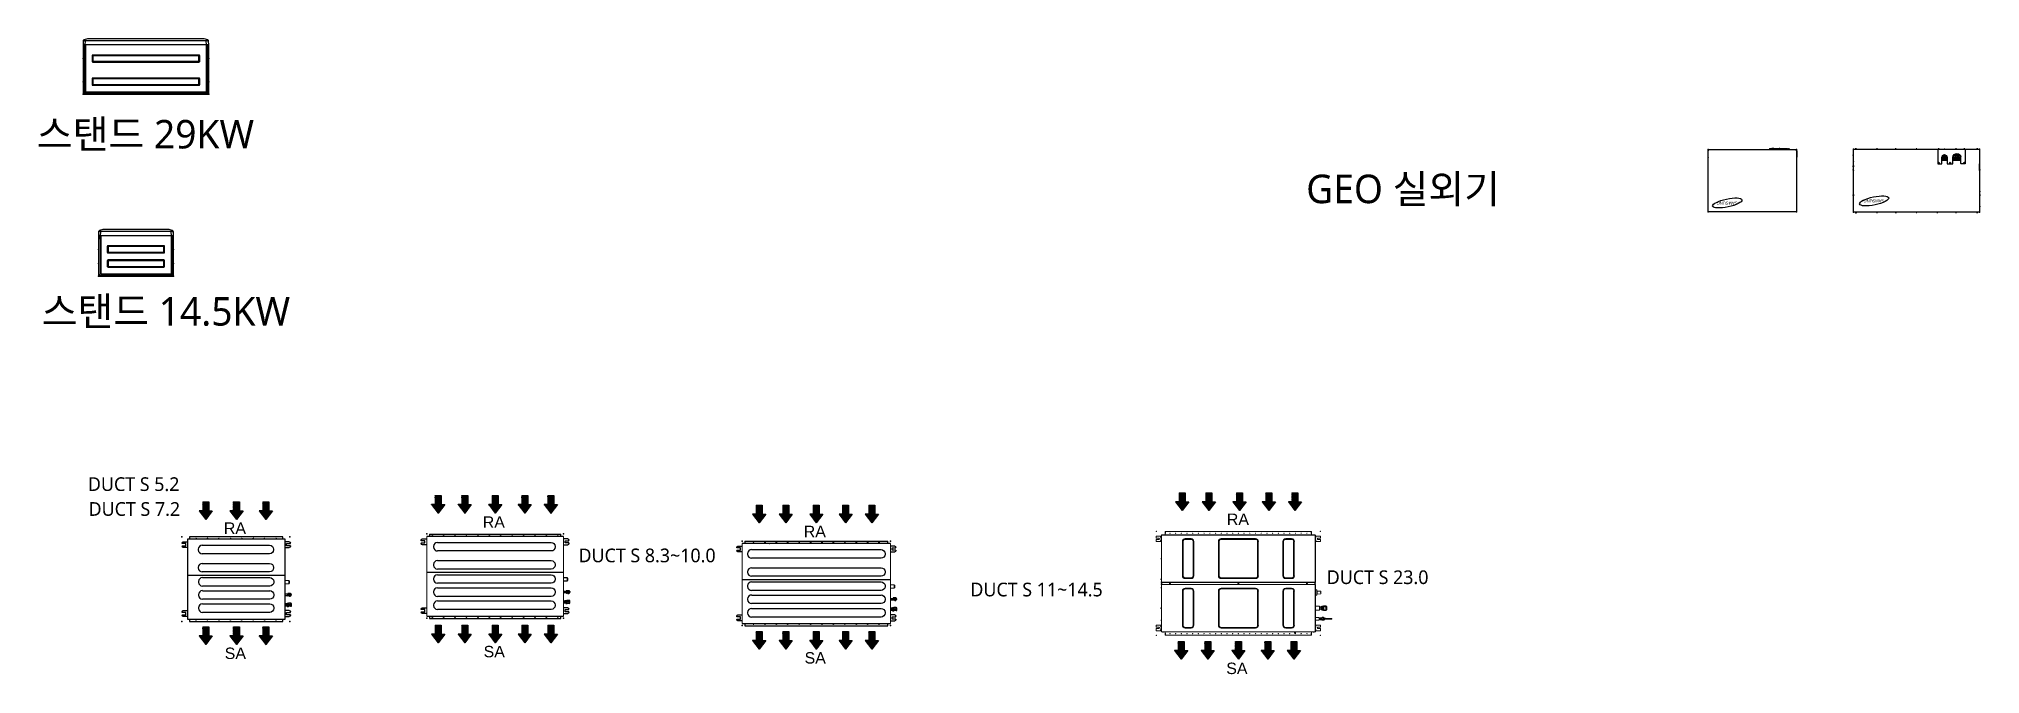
# Model space of a CAD drawing. Header units: millimetres. Extents: x -1305 to 107762, y -9150 to 56526.
# Drawn here: x 55217 to 72225, y 22311 to 27881 of the extents above; entities that cross this region are included whole.
import ezdxf
from ezdxf.enums import TextEntityAlignment as Align

# ---------------------------------------------------------------- set-up
doc = ezdxf.new("R2010")
doc.units = ezdxf.units.MM
for name, color, linetype in [('DVM_INDOOR', 7, 'Continuous'), ('DVM_OUTDOOR', 7, 'Continuous'), ('DVM_REPORT', 7, 'Continuous'), ('DVM_UNIT_BP', 7, 'Continuous'), ('DVM_UNIT_DP', 4, 'Continuous'), ('DVM_UNIT_LP', 3, 'Continuous'), ('SS-DUCT', 7, 'Continuous'), ('SS-TEXT', 7, 'Continuous')]:
    doc.layers.add(name, color=color, linetype=linetype)
doc.styles.get("Standard").update_dxf_attribs({"font": 'arial.ttf'})
doc.styles.add('삼성전자', font='malgun.ttf')

msp = doc.modelspace()

# ---------------------------------------------------------------- texts
at = {"layer": 'SS-DUCT', "color": 211, "style": '삼성전자'}
for s, p in [('DUCT S 5.2', (55647, 23881)), ('DUCT S 7.2', (55653, 23663)), ('DUCT S 8.3~10.0', (59945, 23256)), ('DUCT S 23.0', (66500, 23065)), ('DUCT S 11~14.5', (63378, 22957))]:
    msp.add_text(s, height=120, dxfattribs=at).set_placement(p, align=Align.BOTTOM_LEFT)
at = {"layer": 'SS-TEXT', "color": 2, "ltscale": 15, "style": '삼성전자'}
for s, p in [('스탠드 29KW', (55200, 27045)), ('GEO 실외기', (66320, 26565)), ('스탠드 14.5KW', (55242, 25492))]:
    msp.add_text(s, height=250, dxfattribs=at).set_placement(p, align=Align.MIDDLE_LEFT)

# ---------------------------------------------------------------- blocks, each defined once
blk = doc.blocks.new('ID_F_P_M_T_BL')
at = {"color": 0}
for p, q in [((-307, 22), (-327, 1)), ((219, 6), (219, 5)), ((307, 22), (327, 1))]:
    blk.add_line(p, q, dxfattribs=at)
at = {"layer": 'DVM_INDOOR', "color": 0}
for p, q in [((-328, 354), (-329, 354)), ((-328, 388), (-324, 388)), ((-324, 354), (-328, 354)), ((324, 354), (-324, 354)), ((-324, 354), (-324, 325)), ((-324, 354), (-324, 354)), ((-313, 354), (-313, 24)), ((-310, 354), (-308, 390)), ((308, 390), (-308, 390)), ((-308, 354), (-308, 24)), ((310, 354), (308, 390)), ((308, 354), (308, 24)), ((313, 354), (313, 24)), ((328, 388), (324, 388)), ((329, 354), (324, 354)), ((325, 9), (325, 354)), ((-324, 15), (-324, 325)), ((-314, 5), (-221, 5)), ((-305, 21), (305, 21)), ((-305, 16), (305, 16)), ((-221, 6), (-219, 6)), ((-221, 5), (-221, 6)), ((-219, 6), (-219, 5)), ((-1, 5), (-219, 5)), ((-1, 6), (-1, 5)), ((1, 6), (-1, 6)), ((1, 5), (1, 6)), ((219, 5), (1, 5)), ((221, 6), (219, 6)), ((221, 5), (221, 6)), ((314, 5), (221, 5)), ((317, 4), (314, 5)), ((319, 4), (317, 4))]:
    blk.add_line(p, q, dxfattribs=at)
for points in [[(-324, 0), (324, 0, 0.414214), (329, 5), (329, 354), (328, 388, 0.144486), (325, 395, 0.144487), (319, 400, 0.048212), (300, 406, 0.048199), (280, 408), (-280, 408, 0.048206), (-300, 406, 0.048205), (-319, 400, 0.144491), (-325, 395, 0.144483), (-328, 388), (-329, 354), (-329, 5, 0.198899), (-327, 1, 0.198974), (-324, 0, -0.000093)], [(-244, 203), (244, 203, 0.414183), (251, 210), (251, 259, 0.414178), (244, 266), (-244, 266, 0.414199), (-251, 259), (-251, 210, 0.414155), (-244, 203, 1.000196)], [(-244, 78), (244, 78, 0.414183), (251, 85), (251, 134, 0.414178), (244, 141), (-244, 141, 0.414199), (-251, 134), (-251, 85, 0.414155), (-244, 78, 1.000196)]]:
    blk.add_lwpolyline(points, format="xyb", dxfattribs=at)
for points in [[(-243, 210), (243, 210), (243, 258), (-243, 258)], [(-243, 85), (243, 85), (243, 133), (-243, 133)]]:
    blk.add_lwpolyline(points, close=True, dxfattribs=at)
for centre, radius, start, end in [((-317, 373), 16.2, 93.8914, 112.7961), ((-296, 208), 183, 93.6661, 96.9464), ((296, 208), 183, 83.0536, 86.3339), ((317, 373), 16.2, 67.2039, 86.1086), ((-314, 15), 10.1, 179.8819, 270.0824), ((-305, 24), 8.1, 179.9997, 269.9979), ((-305, 24), 3.1, 180.002, 270.014), ((305, 24), 3.1, 269.986, 359.998), ((305, 24), 8.1, 270.0021, 0.0003), ((319, 9), 5.04, 270, 314.877), ((320, 9), 4.99, 314.877, 0.2658)]:
    blk.add_arc(centre, radius, start, end, dxfattribs=at)
at = {"layer": 'DVM_UNIT_BP'}
for p in [(-329, 0), (329, 0)]:
    blk.add_point(p, dxfattribs=at)
at = {"layer": 'DVM_UNIT_DP'}
for p in [(329, 234), (-329, 109), (-129, 0), (229, 0)]:
    blk.add_point(p, dxfattribs=at)
at = {"layer": 'DVM_UNIT_LP'}
for p in [(-329, 234), (329, 109), (-229, 0), (129, 0)]:
    blk.add_point(p, dxfattribs=at)
blk = doc.blocks.new('Direction')
at = {"layer": 'DVM_INDOOR', "color": 1}
for p, q in [((-35, 694), (35, 694)), ((-35, 694), (-35, 589)), ((35, 694), (35, 589)), ((-35, 589), (-77, 589)), ((-77, 589), (0, 487)), ((77, 589), (0, 487)), ((35, 589), (77, 589))]:
    blk.add_line(p, q, dxfattribs=at)
blk = doc.blocks.new('ID_D_G_D_1_T')
at = {"layer": 'DVM_INDOOR'}
h = blk.add_hatch(dxfattribs=at)
h.set_pattern_fill('ANSI31', color=1, scale=0.75)
h.set_pattern_definition([(45, (-97.4602, 125.541), (-1.683798, 1.683798), [])])
h.paths.add_polyline_path([(-266, 523), (-208, 599), (-239, 599), (-239, 677), (-292, 677), (-292, 599), (-323, 599)])
h = blk.add_hatch(dxfattribs=at)
h.set_pattern_fill('ANSI31', color=1, scale=0.75)
h.set_pattern_definition([(45, (2.5398, 125.541), (-1.683798, 1.683798), [])])
h.paths.add_polyline_path([(3, 523), (60, 599), (29, 599), (29, 677), (-24, 677), (-24, 599), (-55, 599)])
h = blk.add_hatch(dxfattribs=at)
h.set_pattern_fill('ANSI31', color=1, scale=0.75)
h.set_pattern_definition([(45, (102.5398, 125.541), (-1.683798, 1.683798), [])])
h.paths.add_polyline_path([(260, 523), (318, 599), (286, 599), (286, 677), (234, 677), (234, 599), (202, 599)])
h = blk.add_hatch(dxfattribs=at)
h.set_pattern_fill('ANSI31', color=1, scale=0.75)
h.set_pattern_definition([(45, (-97.4602, -971.7816), (-1.683798, 1.683798), [])])
h.paths.add_polyline_path([(-266, -575), (-208, -499), (-239, -499), (-239, -420), (-292, -420), (-292, -499), (-323, -499)])
h = blk.add_hatch(dxfattribs=at)
h.set_pattern_fill('ANSI31', color=1, scale=0.75)
h.set_pattern_definition([(45, (2.5398, -971.7816), (-1.683798, 1.683798), [])])
h.paths.add_polyline_path([(3, -575), (60, -499), (29, -499), (29, -420), (-24, -420), (-24, -499), (-55, -499)])
h = blk.add_hatch(dxfattribs=at)
h.set_pattern_fill('ANSI31', color=1, scale=0.75)
h.set_pattern_definition([(45, (102.5398, -971.7816), (-1.683798, 1.683798), [])])
h.paths.add_polyline_path([(260, -575), (318, -499), (286, -499), (286, -420), (234, -420), (234, -499), (202, -499)])
at = {"layer": 'DVM_INDOOR', "color": 0}
for p, q in [((429, 349), (-425, 349)), ((-425, 349), (-425, -351)), ((409, 371), (-409, 371)), ((-409, 371), (-409, 349)), ((409, 349), (409, 371)), ((429, 276), (429, 349)), ((-472, 311), (-472, 317)), ((-439, 311), (-472, 311)), ((-472, 291), (-472, 286)), ((-472, 291), (-439, 291)), ((-462, 327), (-425, 327)), ((-425, 276), (-462, 276)), ((-439, 291), (-439, 311)), ((-331, 261), (-331, 256)), ((-296, 296), (293, 296)), ((293, 221), (-296, 221)), ((329, 261), (329, 256)), ((466, 327), (429, 327)), ((429, -351), (429, 276)), ((429, 276), (466, 276)), ((443, 291), (443, 311)), ((443, 311), (476, 311)), ((473, 291), (443, 291)), ((476, 291), (473, 291)), ((476, 311), (476, 317)), ((476, 291), (476, 286)), ((429, 31), (-425, 31)), ((-331, 102), (-331, 97)), ((-296, 137), (293, 137)), ((293, 62), (-296, 62)), ((-294, 13), (295, 13)), ((329, 102), (329, 97)), ((-329, -22), (-329, -27)), ((-329, -137), (-329, -142)), ((295, -62), (-294, -62)), ((-294, -102), (295, -102)), ((330, -22), (330, -27)), ((330, -137), (330, -142)), ((463, -15), (429, -14)), ((429, -41), (463, -40)), ((453, -133), (429, -133)), ((429, -143), (453, -143)), ((429, -143), (453, -143)), ((453, -130), (453, -131)), ((453, -137), (453, -131)), ((453, -137), (453, -131)), ((453, -143), (453, -133)), ((453, -143), (453, -133)), ((453, -143), (453, -133)), ((453, -137), (453, -138)), ((453, -145), (453, -138)), ((453, -145), (453, -146)), ((465, -128), (455, -128)), ((455, -133), (465, -133)), ((465, -143), (455, -143)), ((465, -148), (455, -148)), ((463, -15), (463, -27)), ((463, -27), (463, -40)), ((464, -16), (464, -39)), ((467, -126), (465, -127)), ((465, -128), (465, -127)), ((465, -148), (465, -128)), ((465, -148), (467, -150)), ((468, -125), (476, -125)), ((468, -130), (476, -130)), ((468, -143), (476, -143)), ((468, -151), (476, -151)), ((478, -127), (476, -126)), ((476, -150), (478, -148)), ((483, -130), (478, -127)), ((478, -128), (478, -127)), ((478, -148), (478, -128)), ((478, -148), (483, -145)), ((483, -145), (483, -130)), ((-472, -293), (-472, -287)), ((-439, -293), (-472, -293)), ((-472, -313), (-472, -318)), ((-472, -313), (-439, -313)), ((-462, -277), (-425, -277)), ((-425, -328), (-462, -328)), ((-439, -313), (-439, -293)), ((-329, -252), (-329, -257)), ((295, -177), (-294, -177)), ((-294, -217), (295, -217)), ((295, -292), (-294, -292)), ((330, -252), (330, -257)), ((438, -218), (429, -218)), ((429, -234), (438, -234)), ((429, -234), (438, -234)), ((466, -277), (429, -277)), ((429, -328), (466, -328)), ((440, -216), (438, -218)), ((438, -226), (438, -218)), ((438, -234), (438, -218)), ((438, -234), (438, -226)), ((438, -234), (440, -235)), ((449, -216), (440, -216)), ((440, -235), (440, -216)), ((440, -235), (449, -235)), ((443, -313), (443, -293)), ((443, -293), (476, -293)), ((473, -313), (443, -313)), ((449, -219), (449, -212)), ((449, -212), (459, -212)), ((459, -219), (449, -219)), ((449, -233), (449, -219)), ((449, -233), (459, -233)), ((449, -240), (449, -233)), ((449, -240), (459, -240)), ((459, -212), (459, -219)), ((459, -212), (459, -213)), ((459, -239), (459, -213)), ((459, -216), (459, -216)), ((459, -219), (459, -233)), ((459, -233), (459, -240)), ((459, -235), (459, -235)), ((459, -239), (459, -239)), ((476, -212), (462, -212)), ((476, -212), (462, -212)), ((476, -226), (462, -226)), ((476, -239), (462, -239)), ((476, -313), (473, -313)), ((476, -293), (476, -287)), ((476, -313), (476, -318)), ((479, -213), (478, -212)), ((478, -239), (479, -239)), ((485, -214), (479, -213)), ((479, -239), (479, -213)), ((479, -239), (485, -238)), ((485, -238), (485, -214)), ((-425, -351), (429, -351)), ((-409, -351), (-409, -371)), ((-409, -371), (-408, -371)), ((-408, -371), (409, -371)), ((409, -371), (409, -351))]:
    blk.add_line(p, q, dxfattribs=at)
for centre in [(-350, 358), (-250, 358), (-150, 358), (-50, 358), (50, 358), (150, 358), (250, 358), (350, 358), (-350, -360), (-250, -360), (-150, -360), (-50, -360), (50, -360), (150, -360), (250, -360), (350, -360)]:
    blk.add_circle(centre, 1.6, dxfattribs=at)
at = {"layer": 'DVM_INDOOR', "color": 0, "extrusion": (0, 0, -1)}
for centre, radius, start, end in [((462, 317), 10, 0, 90), ((462, 286), 10, 270, 0), ((-293, 261), 35.1, 90, 180), ((-293, 256), 35.1, 180, 270), ((-466, 317), 10, 90, 180), ((-466, 286), 10, 180, 270), ((-293, 102), 35.1, 90, 180), ((-293, 97), 35.1, 180, 270), ((-295, -22), 35.1, 90, 180), ((-295, -27), 35.1, 180, 270), ((-295, -137), 35.1, 90, 180), ((-295, -142), 35.1, 180, 270), ((462, -287), 10, 0, 90), ((462, -318), 10, 270, 0), ((-295, -252), 35.1, 90, 180), ((-295, -257), 35.1, 180, 270), ((-466, -287), 10, 90, 180), ((-466, -318), 10, 180, 270), ((-409, -351), 0.5, 360, 90)]:
    blk.add_arc(centre, radius, start, end, dxfattribs=at)
at = {"layer": 'DVM_INDOOR', "color": 0}
for centre, radius, start, end in [((-296, 261), 35.1, 90, 180), ((-296, 256), 35.1, 180, 270), ((-296, 102), 35.1, 90, 180), ((-296, 97), 35.1, 180, 270), ((-294, -22), 35.1, 90, 180), ((-294, -27), 35.1, 180, 270), ((-294, -137), 35.1, 90, 180), ((-294, -142), 35.1, 180, 270), ((463, -16), 1, 0, 88.2), ((463, -39), 1, 271.8, 0), ((-294, -252), 35.1, 90, 180), ((-294, -257), 35.1, 180, 270)]:
    blk.add_arc(centre, radius, start, end, dxfattribs=at)
for points, knots in [([(455, -128), (455, -128), (455, -128), (454, -128), (454, -128), (454, -129), (454, -129), (453, -129), (453, -129), (453, -130), (453, -130), (453, -130)], [0, 0, 0, 0, 0.000013, 0.069041, 0.139275, 0.284826, 0.389711, 0.496275, 0.619531, 0.743075, 1, 1, 1, 1]), ([(453, -131), (453, -131), (453, -131), (453, -132), (453, -132), (454, -132), (454, -133), (454, -133), (454, -133), (455, -133), (455, -133), (455, -133)], [0, 0, 0, 0, 0.239182, 0.362776, 0.485496, 0.613466, 0.749358, 0.877858, 0.939112, 0.970034, 1, 1, 1, 1]), ([(455, -133), (455, -133), (455, -133), (454, -133), (454, -133), (454, -134), (454, -134), (453, -135), (453, -136), (453, -136), (453, -137), (453, -137)], [0, 0, 0, 0, 0.029886, 0.060825, 0.121941, 0.2487, 0.371948, 0.49607, 0.618809, 0.742992, 1, 1, 1, 1]), ([(453, -138), (453, -139), (453, -139), (453, -140), (453, -141), (454, -141), (454, -142), (454, -143), (454, -143), (455, -143), (455, -143), (455, -143)], [0, 0, 0, 0, 0.239, 0.36254, 0.485088, 0.61328, 0.74929, 0.877829, 0.939097, 0.970051, 1, 1, 1, 1]), ([(455, -143), (455, -143), (455, -143), (454, -143), (454, -143), (454, -143), (454, -144), (453, -144), (453, -144), (453, -145), (453, -145), (453, -145)], [0, 0, 0, 0, 0.033947, 0.069512, 0.139705, 0.28517, 0.390004, 0.496517, 0.619714, 0.743198, 1, 1, 1, 1]), ([(453, -146), (453, -146), (453, -146), (453, -146), (453, -147), (454, -147), (454, -147), (454, -148), (454, -148), (455, -148), (455, -148), (455, -148)], [0, 0, 0, 0, 0.239181, 0.362773, 0.485493, 0.613462, 0.749353, 0.877854, 0.939109, 0.970033, 1, 1, 1, 1]), ([(468, -125), (467, -126), (466, -127), (466, -129), (467, -129), (468, -130)], [0, 0, 0, 0, 0.5, 0.5, 1, 1, 1, 1]), ([(468, -130), (467, -131), (467, -132), (466, -134), (466, -135), (466, -139), (467, -141), (468, -143)], [0, 0, 0, 0, 0.25, 0.25, 0.5, 0.5, 1, 1, 1, 1]), ([(468, -143), (467, -143), (467, -144), (466, -145), (466, -146), (466, -148), (467, -149), (468, -151)], [0, 0, 0, 0, 0.25, 0.25, 0.5, 0.5, 1, 1, 1, 1]), ([(476, -130), (477, -129), (477, -129), (477, -127), (477, -126), (476, -125)], [0, 0, 0, 0, 0.5, 0.5, 1, 1, 1, 1]), ([(476, -143), (476, -142), (477, -141), (477, -139), (477, -138), (477, -134), (477, -132), (476, -130)], [0, 0, 0, 0, 0.25, 0.25, 0.5, 0.5, 1, 1, 1, 1]), ([(476, -151), (476, -150), (477, -149), (477, -148), (477, -147), (477, -145), (477, -144), (476, -143)], [0, 0, 0, 0, 0.25, 0.25, 0.5, 0.5, 1, 1, 1, 1]), ([(462, -212), (461, -212), (461, -212), (461, -212), (461, -212), (461, -212), (461, -212), (460, -212), (460, -212), (460, -212), (460, -212), (460, -212), (460, -212), (459, -212), (459, -212), (459, -212), (459, -212), (459, -212), (459, -212), (459, -212)], [0, 0, 0, 0, 0.125462, 0.125462, 0.250924, 0.250924, 0.313655, 0.313655, 0.376386, 0.501849, 0.501849, 0.752773, 0.752773, 0.878235, 0.878235, 0.940966, 0.972332, 0.972332, 1, 1, 1, 1]), ([(462, -226), (461, -225), (460, -224), (460, -221), (459, -220), (459, -217), (460, -214), (462, -212)], [0, 0, 0, 0, 0.25, 0.25, 0.5, 0.5, 1, 1, 1, 1]), ([(462, -239), (461, -238), (460, -237), (460, -235), (459, -234), (459, -230), (460, -228), (462, -226)], [0, 0, 0, 0, 0.25, 0.25, 0.5, 0.5, 1, 1, 1, 1]), ([(459, -239), (459, -239), (459, -239), (459, -239), (459, -239), (459, -239), (459, -239), (460, -239), (460, -239), (460, -239), (460, -239), (460, -239), (460, -239), (461, -239), (461, -239), (461, -239), (461, -239), (461, -239), (461, -239), (462, -239)], [0, 0, 0, 0, 0.027668, 0.027668, 0.059034, 0.121765, 0.121765, 0.247227, 0.247227, 0.498151, 0.498151, 0.623614, 0.686345, 0.686345, 0.749076, 0.749076, 0.874538, 0.874538, 1, 1, 1, 1]), ([(460, -212), (460, -212), (460, -212), (460, -212), (460, -212), (460, -212), (461, -212), (461, -212), (461, -212), (461, -212), (461, -212), (461, -212), (462, -212)], [0, 0, 0, 0, 0.181781, 0.181781, 0.249966, 0.249966, 0.318151, 0.454521, 0.454521, 0.72726, 0.72726, 1, 1, 1, 1]), ([(476, -226), (477, -225), (477, -224), (478, -221), (478, -220), (478, -217), (478, -214), (476, -212)], [0, 0, 0, 0, 0.25, 0.25, 0.5, 0.5, 1, 1, 1, 1]), ([(476, -212), (476, -212), (477, -212), (477, -212), (477, -212), (477, -212), (477, -212), (477, -212), (478, -212), (478, -212), (478, -212), (478, -212), (478, -212), (478, -212), (478, -212), (478, -212), (478, -212), (478, -212), (478, -212), (478, -212), (478, -212), (478, -212), (478, -212), (478, -212), (478, -212), (478, -212), (478, -212), (478, -212), (477, -212), (477, -212), (477, -212), (477, -212), (477, -212), (477, -212), (477, -212), (476, -212), (476, -212)], [0, 0, 0, 0, 0.0625, 0.0625, 0.125, 0.125, 0.15625, 0.15625, 0.1875, 0.25, 0.25, 0.375, 0.375, 0.4375, 0.4375, 0.46875, 0.484375, 0.484375, 0.5, 0.5, 0.5625, 0.5625, 0.625, 0.625, 0.75, 0.75, 0.8125, 0.8125, 0.828125, 0.828125, 0.84375, 0.875, 0.875, 0.9375, 0.9375, 1, 1, 1, 1]), ([(476, -239), (477, -238), (477, -237), (478, -235), (478, -234), (478, -230), (478, -228), (476, -226)], [0, 0, 0, 0, 0.25, 0.25, 0.5, 0.5, 1, 1, 1, 1]), ([(478, -239), (478, -239), (478, -239), (478, -239), (478, -239), (478, -239), (478, -239), (478, -239), (478, -239), (478, -239), (478, -239), (478, -239), (477, -239), (477, -239), (477, -239), (477, -239), (477, -239), (477, -239), (476, -239), (476, -239)], [0, 0, 0, 0, 0.027668, 0.027668, 0.059034, 0.121765, 0.121765, 0.247227, 0.247227, 0.498151, 0.498151, 0.623614, 0.686345, 0.686345, 0.749076, 0.749076, 0.874538, 0.874538, 1, 1, 1, 1])]:
    blk.add_open_spline(points, degree=3, knots=knots, dxfattribs=at)
for points in [[(468, -151), (467, -150), (467, -150), (467, -150)], [(477, -150), (476, -150), (476, -150), (476, -151)]]:
    blk.add_open_spline(points, degree=3, dxfattribs=at)
at = {"layer": 'DVM_UNIT_BP'}
for p in [(-476, 371), (472, 371), (-476, -371), (472, -371)]:
    blk.add_point(p, dxfattribs=at)
at = {"layer": 'DVM_UNIT_DP'}
blk.add_point((464, -27), dxfattribs=at)
at = {"layer": 'DVM_UNIT_LP'}
blk.add_point((483, -138), dxfattribs=at)
at = {"layer": 'DVM_INDOOR', "xscale": 0.75, "yscale": 0.75, "zscale": 0.75}
for p in [(-266, 157), (3, 157), (260, 157), (-266, -940), (3, -940), (260, -940)]:
    blk.add_blockref('Direction', p, dxfattribs=at)
at = {"layer": 'DVM_INDOOR', "color": 2}
for s, p in [('RA', (87, 366)), ('SA', (87, -731))]:
    blk.add_text(s, height=100, dxfattribs=at).set_placement(p, align=Align.BOTTOM_RIGHT)
blk = doc.blocks.new('ID_D_G_D_3_T')
at = {"layer": 'DVM_INDOOR'}
h = blk.add_hatch(dxfattribs=at)
h.set_pattern_fill('ANSI31', color=1, scale=0.75)
h.set_pattern_definition([(45, (-333.1543, 134.898), (-1.683798, 1.683798), [])])
h.paths.add_polyline_path([(-475, 608), (-475, 687), (-527, 687), (-527, 608), (-559, 608), (-501, 532), (-443, 608)])
h = blk.add_hatch(dxfattribs=at)
h.set_pattern_fill('ANSI31', color=1, scale=0.75)
h.set_pattern_definition([(45, (-100.161, 134.898), (-1.683798, 1.683798), [])])
h.paths.add_polyline_path([(-242, 608), (-242, 687), (-294, 687), (-294, 608), (-326, 608), (-268, 532), (-210, 608)])
h = blk.add_hatch(dxfattribs=at)
h.set_pattern_fill('ANSI31', color=1, scale=0.75)
h.set_pattern_definition([(45, (-0.161, 134.898), (-1.683798, 1.683798), [])])
h.paths.add_polyline_path([(26, 687), (-26, 687), (-26, 608), (-58, 608), (0, 532), (58, 608), (26, 608)])
h = blk.add_hatch(dxfattribs=at)
h.set_pattern_fill('ANSI31', color=1, scale=0.75)
h.set_pattern_definition([(45, (99.839, 134.898), (-1.683798, 1.683798), [])])
h.paths.add_polyline_path([(257, 532), (315, 608), (284, 608), (284, 687), (231, 687), (231, 608), (200, 608)])
h = blk.add_hatch(dxfattribs=at)
h.set_pattern_fill('ANSI31', color=1, scale=0.75)
h.set_pattern_definition([(45, (328.783, 134.898), (-1.683798, 1.683798), [])])
h.paths.add_polyline_path([(486, 532), (544, 608), (513, 608), (513, 687), (460, 687), (460, 608), (429, 608)])
h = blk.add_hatch(dxfattribs=at)
h.set_pattern_fill('ANSI31', color=1, scale=0.75)
h.set_pattern_definition([(45, (-333.1543, -973.793), (-1.683798, 1.683798), [])])
h.paths.add_polyline_path([(-475, -501), (-475, -422), (-527, -422), (-527, -501), (-559, -501), (-501, -577), (-443, -501)])
h = blk.add_hatch(dxfattribs=at)
h.set_pattern_fill('ANSI31', color=1, scale=0.75)
h.set_pattern_definition([(45, (-100.161, -973.793), (-1.683798, 1.683798), [])])
h.paths.add_polyline_path([(-242, -501), (-242, -422), (-294, -422), (-294, -501), (-326, -501), (-268, -577), (-210, -501)])
h = blk.add_hatch(dxfattribs=at)
h.set_pattern_fill('ANSI31', color=1, scale=0.75)
h.set_pattern_definition([(45, (-0.161, -973.793), (-1.683798, 1.683798), [])])
h.paths.add_polyline_path([(26, -422), (-26, -422), (-26, -501), (-58, -501), (0, -577), (58, -501), (26, -501)])
h = blk.add_hatch(dxfattribs=at)
h.set_pattern_fill('ANSI31', color=1, scale=0.75)
h.set_pattern_definition([(45, (99.839, -973.793), (-1.683798, 1.683798), [])])
h.paths.add_polyline_path([(257, -577), (315, -501), (284, -501), (284, -422), (231, -422), (231, -501), (200, -501)])
h = blk.add_hatch(dxfattribs=at)
h.set_pattern_fill('ANSI31', color=1, scale=0.75)
h.set_pattern_definition([(45, (328.783, -973.793), (-1.683798, 1.683798), [])])
h.paths.add_polyline_path([(486, -577), (544, -501), (513, -501), (513, -422), (460, -422), (460, -501), (429, -501)])
at = {"layer": 'DVM_INDOOR', "color": 0}
for p, q in [((649, 349), (-649, 349)), ((-625, 369), (627, 369)), ((-625, 369), (-625, 349)), ((-409, 349), (-408, 349)), ((627, 349), (627, 369)), ((-697, 311), (-697, 317)), ((-664, 311), (-697, 311)), ((-697, 291), (-697, 286)), ((-697, 291), (-664, 291)), ((-687, 327), (-649, 327)), ((-649, 276), (-687, 276)), ((-664, 291), (-664, 311)), ((-602, 261), (-602, 256)), ((-566, 296), (568, 296)), ((568, 221), (-566, 221)), ((603, 261), (603, 256)), ((687, 327), (649, 327)), ((649, 276), (687, 276)), ((664, 291), (664, 311)), ((664, 311), (697, 311)), ((694, 291), (664, 291)), ((697, 291), (694, 291)), ((697, 311), (697, 317)), ((697, 291), (697, 286)), ((649, 31), (-649, 31)), ((-602, 102), (-602, 97)), ((-566, 137), (568, 137)), ((568, 62), (-566, 62)), ((-566, 13), (568, 13)), ((603, 102), (603, 97)), ((-602, -22), (-602, -27)), ((-602, -137), (-602, -142)), ((568, -62), (-566, -62)), ((-566, -102), (568, -102)), ((603, -22), (603, -27)), ((603, -137), (603, -142)), ((683, -15), (649, -14)), ((649, -41), (683, -40)), ((649, -133), (674, -133)), ((649, -133), (674, -133)), ((649, -143), (674, -143)), ((649, -143), (674, -143)), ((674, -130), (674, -131)), ((674, -137), (674, -131)), ((674, -137), (674, -131)), ((674, -143), (674, -133)), ((674, -143), (674, -133)), ((674, -143), (674, -133)), ((674, -137), (674, -138)), ((674, -145), (674, -138)), ((674, -145), (674, -146)), ((686, -128), (675, -128)), ((675, -133), (686, -133)), ((686, -143), (675, -143)), ((686, -148), (675, -148)), ((683, -15), (683, -27)), ((683, -27), (683, -40)), ((684, -16), (684, -39)), ((687, -126), (686, -127)), ((686, -128), (686, -127)), ((686, -148), (686, -128)), ((686, -148), (687, -150)), ((688, -125), (696, -125)), ((688, -130), (696, -130)), ((688, -143), (696, -143)), ((688, -151), (696, -151)), ((698, -127), (697, -126)), ((697, -150), (698, -148)), ((704, -130), (698, -127)), ((698, -148), (698, -128)), ((698, -148), (704, -145)), ((704, -145), (704, -130)), ((-697, -293), (-697, -287)), ((-664, -293), (-697, -293)), ((-697, -313), (-697, -318)), ((-697, -313), (-664, -313)), ((-687, -277), (-649, -277)), ((-649, -328), (-687, -328)), ((-664, -313), (-664, -293)), ((-602, -255), (-602, -260)), ((568, -177), (-566, -177)), ((-566, -220), (568, -220)), ((568, -295), (-566, -295)), ((603, -255), (603, -260)), ((659, -218), (649, -218)), ((649, -234), (659, -234)), ((649, -234), (659, -234)), ((687, -277), (649, -277)), ((649, -328), (687, -328)), ((661, -216), (659, -218)), ((659, -226), (659, -218)), ((659, -234), (659, -218)), ((659, -234), (659, -226)), ((659, -234), (661, -235)), ((669, -216), (661, -216)), ((661, -235), (661, -216)), ((661, -235), (669, -235)), ((664, -313), (664, -293)), ((664, -293), (697, -293)), ((694, -313), (664, -313)), ((669, -219), (669, -212)), ((669, -212), (679, -212)), ((679, -219), (669, -219)), ((669, -233), (669, -219)), ((669, -233), (679, -233)), ((669, -240), (669, -233)), ((669, -240), (679, -240)), ((679, -212), (679, -219)), ((680, -212), (679, -213)), ((679, -239), (679, -213)), ((679, -216), (679, -216)), ((679, -219), (679, -233)), ((679, -233), (679, -240)), ((679, -235), (679, -235)), ((679, -239), (680, -239)), ((697, -212), (682, -212)), ((697, -212), (682, -212)), ((697, -226), (682, -226)), ((697, -239), (682, -239)), ((697, -313), (694, -313)), ((697, -293), (697, -287)), ((697, -313), (697, -318)), ((699, -213), (699, -212)), ((705, -214), (699, -213)), ((699, -239), (699, -213)), ((699, -239), (705, -238)), ((699, -239), (699, -239)), ((705, -238), (705, -214)), ((-649, -351), (649, -351)), ((-625, -351), (-625, -371)), ((-625, -371), (627, -371)), ((-409, -371), (-408, -371)), ((627, -371), (627, -351))]:
    blk.add_line(p, q, dxfattribs=at)
at = {"layer": 'DVM_INDOOR', "color": 0, "lineweight": 18}
for p, q in [((-649, -351), (-649, 349)), ((649, -351), (649, 349))]:
    blk.add_line(p, q, dxfattribs=at)
at = {"layer": 'DVM_INDOOR', "color": 0}
for centre in [(-550, 360), (-450, 360), (-350, 360), (-250, 360), (-150, 360), (-50, 360), (50, 360), (150, 360), (250, 360), (350, 360), (450, 360), (550, 360), (-550, -360), (-450, -360), (-350, -360), (-250, -360), (-150, -360), (-50, -360), (50, -360), (150, -360), (250, -360), (350, -360), (450, -360), (550, -360)]:
    blk.add_circle(centre, 1.6, dxfattribs=at)
at = {"layer": 'DVM_INDOOR', "color": 0, "extrusion": (0, 0, -1)}
for centre, radius, start, end in [((687, 317), 10, 0, 90), ((687, 286), 10, 270, 0), ((-568, 261), 35.1, 90, 180), ((-568, 256), 35.1, 180, 270), ((-687, 317), 10, 90, 180), ((-687, 286), 10, 180, 270), ((-568, 102), 35.1, 90, 180), ((-568, 97), 35.1, 180, 270), ((-568, -22), 35.1, 90, 180), ((-568, -27), 35.1, 180, 270), ((-568, -137), 35.1, 90, 180), ((-568, -142), 35.1, 180, 270), ((687, -287), 10, 0, 90), ((687, -318), 10, 270, 0), ((-568, -255), 35.1, 90, 180), ((-568, -260), 35.1, 180, 270), ((-687, -287), 10, 90, 180), ((-687, -318), 10, 180, 270), ((-409, -351), 0.5, 360, 90)]:
    blk.add_arc(centre, radius, start, end, dxfattribs=at)
at = {"layer": 'DVM_INDOOR', "color": 0}
for centre, radius, start, end in [((-566, 261), 35.1, 90, 180), ((-566, 256), 35.1, 180, 270), ((-566, 102), 35.1, 90, 180), ((-566, 97), 35.1, 180, 270), ((-566, -22), 35.1, 90, 180), ((-566, -27), 35.1, 180, 270), ((-566, -137), 35.1, 90, 180), ((-566, -142), 35.1, 180, 270), ((683, -16), 1, 0, 88.2), ((683, -39), 1, 271.8, 0), ((-566, -255), 35.1, 90, 180), ((-566, -260), 35.1, 180, 270)]:
    blk.add_arc(centre, radius, start, end, dxfattribs=at)
for points, knots in [([(675, -128), (675, -128), (675, -128), (675, -128), (674, -128), (674, -129), (674, -129), (674, -129), (674, -129), (674, -130), (674, -130), (674, -130)], [0, 0, 0, 0, 0.000013, 0.069041, 0.139275, 0.284826, 0.389711, 0.496275, 0.619531, 0.743075, 1, 1, 1, 1]), ([(674, -131), (674, -131), (674, -131), (674, -132), (674, -132), (674, -132), (674, -133), (674, -133), (675, -133), (675, -133), (675, -133), (675, -133)], [0, 0, 0, 0, 0.239182, 0.362776, 0.485496, 0.613466, 0.749358, 0.877858, 0.939112, 0.970034, 1, 1, 1, 1]), ([(675, -133), (675, -133), (675, -133), (675, -133), (674, -133), (674, -134), (674, -134), (674, -135), (674, -136), (674, -136), (674, -137), (674, -137)], [0, 0, 0, 0, 0.029886, 0.060825, 0.121941, 0.2487, 0.371948, 0.49607, 0.618809, 0.742992, 1, 1, 1, 1]), ([(674, -138), (674, -139), (674, -139), (674, -140), (674, -141), (674, -141), (674, -142), (674, -143), (675, -143), (675, -143), (675, -143), (675, -143)], [0, 0, 0, 0, 0.239, 0.36254, 0.485088, 0.61328, 0.74929, 0.877829, 0.939097, 0.970051, 1, 1, 1, 1]), ([(675, -143), (675, -143), (675, -143), (675, -143), (674, -143), (674, -143), (674, -144), (674, -144), (674, -144), (674, -145), (674, -145), (674, -145)], [0, 0, 0, 0, 0.033947, 0.069512, 0.139705, 0.28517, 0.390004, 0.496517, 0.619714, 0.743198, 1, 1, 1, 1]), ([(674, -146), (674, -146), (674, -146), (674, -146), (674, -147), (674, -147), (674, -147), (674, -148), (675, -148), (675, -148), (675, -148), (675, -148)], [0, 0, 0, 0, 0.239181, 0.362773, 0.485493, 0.613462, 0.749353, 0.877854, 0.939109, 0.970033, 1, 1, 1, 1]), ([(688, -125), (687, -126), (686, -127), (686, -129), (687, -129), (688, -130)], [0, 0, 0, 0, 0.5, 0.5, 1, 1, 1, 1]), ([(688, -130), (687, -131), (687, -132), (686, -134), (686, -135), (686, -139), (687, -141), (688, -143)], [0, 0, 0, 0, 0.25, 0.25, 0.5, 0.5, 1, 1, 1, 1]), ([(688, -143), (687, -143), (687, -144), (686, -145), (686, -146), (686, -148), (687, -149), (688, -151)], [0, 0, 0, 0, 0.25, 0.25, 0.5, 0.5, 1, 1, 1, 1]), ([(696, -130), (697, -129), (698, -129), (698, -127), (697, -126), (696, -125)], [0, 0, 0, 0, 0.5, 0.5, 1, 1, 1, 1]), ([(696, -143), (696, -142), (697, -141), (697, -139), (698, -138), (698, -134), (697, -132), (696, -130)], [0, 0, 0, 0, 0.25, 0.25, 0.5, 0.5, 1, 1, 1, 1]), ([(696, -151), (696, -150), (697, -149), (697, -148), (698, -147), (698, -145), (697, -144), (696, -143)], [0, 0, 0, 0, 0.25, 0.25, 0.5, 0.5, 1, 1, 1, 1]), ([(682, -212), (682, -212), (681, -212), (681, -212), (681, -212), (681, -212), (681, -212), (681, -212), (680, -212), (680, -212), (680, -212), (680, -212), (680, -212), (680, -212), (680, -212), (680, -212), (680, -212), (680, -212), (680, -212), (680, -212)], [0, 0, 0, 0, 0.125462, 0.125462, 0.250924, 0.250924, 0.313655, 0.313655, 0.376386, 0.501849, 0.501849, 0.752773, 0.752773, 0.878235, 0.878235, 0.940966, 0.972332, 0.972332, 1, 1, 1, 1]), ([(680, -212), (680, -212), (680, -212), (681, -212), (681, -212), (681, -212), (681, -212), (681, -212), (681, -212), (681, -212), (681, -212), (682, -212), (682, -212)], [0, 0, 0, 0, 0.181781, 0.181781, 0.249966, 0.249966, 0.318151, 0.454521, 0.454521, 0.72726, 0.72726, 1, 1, 1, 1]), ([(682, -226), (681, -225), (681, -224), (680, -221), (680, -220), (680, -217), (681, -214), (682, -212)], [0, 0, 0, 0, 0.25, 0.25, 0.5, 0.5, 1, 1, 1, 1]), ([(682, -239), (681, -238), (681, -237), (680, -235), (680, -234), (680, -230), (681, -228), (682, -226)], [0, 0, 0, 0, 0.25, 0.25, 0.5, 0.5, 1, 1, 1, 1]), ([(680, -239), (680, -239), (680, -239), (680, -239), (680, -239), (680, -239), (680, -239), (680, -239), (680, -239), (680, -239), (680, -239), (680, -239), (681, -239), (681, -239), (681, -239), (681, -239), (681, -239), (681, -239), (682, -239), (682, -239)], [0, 0, 0, 0, 0.027668, 0.027668, 0.059034, 0.121765, 0.121765, 0.247227, 0.247227, 0.498151, 0.498151, 0.623614, 0.686345, 0.686345, 0.749076, 0.749076, 0.874538, 0.874538, 1, 1, 1, 1]), ([(697, -226), (697, -225), (698, -224), (698, -221), (699, -220), (699, -217), (698, -214), (697, -212)], [0, 0, 0, 0, 0.25, 0.25, 0.5, 0.5, 1, 1, 1, 1]), ([(697, -212), (697, -212), (697, -212), (697, -212), (697, -212), (697, -212), (698, -212), (698, -212), (698, -212), (698, -212), (698, -212), (698, -212), (699, -212), (699, -212), (699, -212), (699, -212), (699, -212), (699, -212), (699, -212), (699, -212), (699, -212), (699, -212), (699, -212), (698, -212), (698, -212), (698, -212), (698, -212), (698, -212), (698, -212), (698, -212), (698, -212), (697, -212), (697, -212), (697, -212), (697, -212), (697, -212), (697, -212)], [0, 0, 0, 0, 0.0625, 0.0625, 0.125, 0.125, 0.15625, 0.15625, 0.1875, 0.25, 0.25, 0.375, 0.375, 0.4375, 0.4375, 0.46875, 0.484375, 0.484375, 0.5, 0.5, 0.5625, 0.5625, 0.625, 0.625, 0.75, 0.75, 0.8125, 0.8125, 0.828125, 0.828125, 0.84375, 0.875, 0.875, 0.9375, 0.9375, 1, 1, 1, 1]), ([(697, -239), (697, -238), (698, -237), (698, -235), (699, -234), (699, -230), (698, -228), (697, -226)], [0, 0, 0, 0, 0.25, 0.25, 0.5, 0.5, 1, 1, 1, 1]), ([(699, -239), (699, -239), (699, -239), (699, -239), (699, -239), (699, -239), (699, -239), (699, -239), (698, -239), (698, -239), (698, -239), (698, -239), (698, -239), (698, -239), (697, -239), (697, -239), (697, -239), (697, -239), (697, -239), (697, -239)], [0, 0, 0, 0, 0.027668, 0.027668, 0.059034, 0.121765, 0.121765, 0.247227, 0.247227, 0.498151, 0.498151, 0.623614, 0.686345, 0.686345, 0.749076, 0.749076, 0.874538, 0.874538, 1, 1, 1, 1])]:
    blk.add_open_spline(points, degree=3, knots=knots, dxfattribs=at)
for points in [[(688, -151), (688, -150), (687, -150), (687, -150)], [(697, -150), (697, -150), (696, -150), (696, -151)]]:
    blk.add_open_spline(points, degree=3, dxfattribs=at)
at = {"layer": 'DVM_UNIT_BP'}
for p in [(-649, 371), (649, 371), (-649, -369), (649, -369)]:
    blk.add_point(p, dxfattribs=at)
at = {"layer": 'DVM_UNIT_DP'}
blk.add_point((684, -27), dxfattribs=at)
at = {"layer": 'DVM_UNIT_LP'}
blk.add_point((704, -138), dxfattribs=at)
at = {"layer": 'DVM_INDOOR', "xscale": 0.75, "yscale": 0.75, "zscale": 0.75}
for p in [(-501, 166), (-268, 166), (0, 166), (257, 166), (486, 166), (-501, -942), (-268, -942), (0, -942), (257, -942), (486, -942)]:
    blk.add_blockref('Direction', p, dxfattribs=at)
at = {"layer": 'DVM_INDOOR', "color": 2}
for s, p in [('RA', (84, 375)), ('SA', (84, -733))]:
    blk.add_text(s, height=100, dxfattribs=at).set_placement(p, align=Align.BOTTOM_RIGHT)
blk = doc.blocks.new('ID_D_H_EB2_T')
at = {"layer": 'DVM_INDOOR'}
h = blk.add_hatch(dxfattribs=at)
h.set_pattern_fill('ANSI31', color=1, scale=0.75)
h.set_pattern_definition([(45, (-326.9685, 242.8544), (-1.683798, 1.683798), [])])
h.paths.add_polyline_path([(-495, 640), (-437, 716), (-469, 716), (-469, 795), (-521, 795), (-521, 716), (-553, 716)])
h = blk.add_hatch(dxfattribs=at)
h.set_pattern_fill('ANSI31', color=1, scale=0.75)
h.set_pattern_definition([(45, (-93.9753, 242.8544), (-1.683798, 1.683798), [])])
h.paths.add_polyline_path([(-262, 640), (-204, 716), (-236, 716), (-236, 795), (-288, 795), (-288, 716), (-320, 716)])
h = blk.add_hatch(dxfattribs=at)
h.set_pattern_fill('ANSI31', color=1, scale=0.75)
h.set_pattern_definition([(45, (6.0247, 242.8544), (-1.683798, 1.683798), [])])
h.paths.add_polyline_path([(6, 640), (64, 716), (32, 716), (32, 795), (-20, 795), (-20, 716), (-52, 716)])
h = blk.add_hatch(dxfattribs=at)
h.set_pattern_fill('ANSI31', color=1, scale=0.75)
h.set_pattern_definition([(45, (106.0247, 242.8544), (-1.683798, 1.683798), [])])
h.paths.add_polyline_path([(264, 640), (321, 716), (290, 716), (290, 795), (237, 795), (237, 716), (206, 716)])
h = blk.add_hatch(dxfattribs=at)
h.set_pattern_fill('ANSI31', color=1, scale=0.75)
h.set_pattern_definition([(45, (334.9688, 242.8544), (-1.683798, 1.683798), [])])
h.paths.add_polyline_path([(493, 640), (550, 716), (519, 716), (519, 795), (466, 795), (466, 716), (435, 716)])
h = blk.add_hatch(dxfattribs=at)
h.set_pattern_fill('ANSI31', color=1, scale=0.75)
h.set_pattern_definition([(45, (-336.4605, -1061.0866), (-1.683798, 1.683798), [])])
h.paths.add_polyline_path([(-505, -664), (-447, -588), (-478, -588), (-478, -509), (-531, -509), (-531, -588), (-562, -588)])
h = blk.add_hatch(dxfattribs=at)
h.set_pattern_fill('ANSI31', color=1, scale=0.75)
h.set_pattern_definition([(45, (-103.4672, -1061.0866), (-1.683798, 1.683798), [])])
h.paths.add_polyline_path([(-272, -664), (-214, -588), (-245, -588), (-245, -509), (-298, -509), (-298, -588), (-329, -588)])
h = blk.add_hatch(dxfattribs=at)
h.set_pattern_fill('ANSI31', color=1, scale=0.75)
h.set_pattern_definition([(45, (-3.4672, -1061.0866), (-1.683798, 1.683798), [])])
h.paths.add_polyline_path([(-3, -664), (54, -588), (23, -588), (23, -509), (-30, -509), (-30, -588), (-61, -588)])
h = blk.add_hatch(dxfattribs=at)
h.set_pattern_fill('ANSI31', color=1, scale=0.75)
h.set_pattern_definition([(45, (96.5328, -1061.0866), (-1.683798, 1.683798), [])])
h.paths.add_polyline_path([(254, -664), (312, -588), (280, -588), (280, -509), (228, -509), (228, -588), (196, -588)])
h = blk.add_hatch(dxfattribs=at)
h.set_pattern_fill('ANSI31', color=1, scale=0.75)
h.set_pattern_definition([(45, (325.4769, -1061.0866), (-1.683798, 1.683798), [])])
h.paths.add_polyline_path([(483, -664), (541, -588), (509, -588), (509, -509), (457, -509), (457, -588), (425, -588)])
at = {"layer": 'DVM_INDOOR', "color": 0, "linetype": 'Continuous', "lineweight": 13}
for p, q in [((-723, 416), (-723, 398)), ((-723, 416), (-680, 416)), ((-723, 398), (-700, 398)), ((-723, 386), (-723, 368)), ((-700, 386), (-723, 386)), ((-680, 368), (-723, 368)), ((-685, 407), (-681, 409)), ((-678, 407), (-685, 407)), ((-681, 404), (-685, 407)), ((-685, 377), (-681, 379)), ((-678, 377), (-685, 377)), ((-681, 374), (-685, 377)), ((-681, 409), (-680, 410)), ((-678, 407), (-681, 409)), ((-681, 404), (-678, 406)), ((-680, 403), (-681, 404)), ((-681, 400), (-681, 400)), ((-681, 398), (-681, 398)), ((-681, 397), (-681, 397)), ((-681, 396), (-681, 396)), ((-681, 379), (-680, 380)), ((-678, 377), (-681, 379)), ((-681, 374), (-678, 376)), ((-680, 373), (-681, 374)), ((-680, 410), (-680, 416)), ((-680, 416), (-678, 416)), ((-680, 401), (-680, 403)), ((-680, 380), (-680, 394)), ((-680, 368), (-680, 373)), ((-678, 368), (-680, 368)), ((-678, 402), (-679, 402)), ((-679, 402), (-679, 393)), ((-679, 393), (-678, 393)), ((-678, 11), (-678, 425)), ((-678, 425), (-677, 425)), ((670, 426), (-677, 426)), ((-677, 426), (-677, 425)), ((-677, 425), (-677, 11)), ((670, 425), (-677, 425)), ((-675, 426), (-656, 426)), ((-668, 426), (-668, 426)), ((-659, 426), (-668, 426)), ((-666, 428), (-666, 428)), ((-664, 428), (-664, 428)), ((-663, 428), (-663, 428)), ((-661, 428), (-661, 428)), ((-659, 426), (-659, 426)), ((-656, 426), (-656, 426)), ((-656, 426), (-646, 426)), ((-646, 426), (-646, 426)), ((-645, 456), (-644, 456)), ((-645, 453), (-645, 456)), ((-645, 453), (-645, 444)), ((-644, 453), (-645, 453)), ((-645, 444), (-644, 444)), ((-645, 442), (-645, 444)), ((-644, 442), (-645, 442)), ((-645, 439), (-645, 442)), ((-645, 429), (-645, 439)), ((-644, 439), (-645, 439)), ((-645, 436), (-645, 426)), ((-645, 427), (-645, 429)), ((-645, 429), (-645, 429)), ((-644, 441), (-644, 456)), ((-644, 456), (-644, 453)), ((-644, 456), (-642, 456)), ((-644, 453), (-644, 444)), ((-644, 444), (-644, 442)), ((-644, 439), (-644, 442)), ((-642, 441), (-644, 441)), ((-644, 439), (-644, 438)), ((-642, 439), (-644, 439)), ((-642, 438), (-644, 438)), ((-642, 456), (-642, 441)), ((635, 456), (-642, 456)), ((-642, 441), (-642, 438)), ((-494, 68), (-494, 368)), ((-494, 368), (-491, 368)), ((-491, 368), (-491, 68)), ((-488, 368), (-491, 368)), ((-488, 68), (-488, 368)), ((-469, 393), (-418, 393)), ((-469, 393), (-469, 389)), ((-418, 389), (-469, 389)), ((-469, 386), (-469, 389)), ((-469, 386), (-418, 386)), ((-418, 393), (-418, 389)), ((-418, 386), (-418, 389)), ((-400, 368), (-400, 68)), ((-397, 368), (-400, 368)), ((-397, 68), (-397, 368)), ((-397, 368), (-394, 368)), ((-394, 368), (-394, 68)), ((-178, 68), (-178, 368)), ((-178, 368), (-175, 368)), ((-175, 368), (-175, 68)), ((-172, 368), (-175, 368)), ((-172, 68), (-172, 368)), ((-153, 393), (147, 393)), ((-153, 393), (-153, 389)), ((147, 389), (-153, 389)), ((-153, 386), (-153, 389)), ((-153, 386), (147, 386)), ((147, 393), (147, 389)), ((147, 386), (147, 389)), ((165, 368), (165, 68)), ((168, 368), (165, 368)), ((168, 68), (168, 368)), ((168, 368), (171, 368)), ((171, 368), (171, 68)), ((387, 68), (387, 368)), ((390, 368), (387, 368)), ((390, 368), (390, 68)), ((393, 368), (390, 368)), ((393, 68), (393, 368)), ((412, 393), (463, 393)), ((412, 393), (412, 389)), ((463, 389), (412, 389)), ((412, 386), (412, 389)), ((412, 386), (463, 386)), ((463, 393), (463, 389)), ((463, 386), (463, 389)), ((481, 368), (481, 68)), ((484, 368), (481, 368)), ((484, 68), (484, 368)), ((487, 368), (484, 368)), ((487, 368), (487, 68)), ((635, 441), (635, 456)), ((635, 456), (637, 456)), ((635, 441), (635, 438)), ((637, 441), (635, 441)), ((637, 439), (635, 439)), ((635, 438), (638, 438)), ((637, 456), (637, 441)), ((637, 456), (638, 456)), ((637, 453), (637, 456)), ((637, 444), (637, 453)), ((638, 453), (637, 453)), ((637, 444), (638, 444)), ((637, 442), (637, 444)), ((638, 442), (637, 442)), ((637, 442), (637, 439)), ((637, 438), (637, 439)), ((638, 439), (637, 439)), ((638, 456), (638, 453)), ((638, 444), (638, 453)), ((638, 444), (638, 442)), ((638, 442), (638, 439)), ((638, 439), (638, 429)), ((638, 426), (638, 438)), ((638, 429), (638, 427)), ((638, 429), (638, 429)), ((639, 426), (639, 426)), ((639, 426), (649, 426)), ((649, 426), (668, 426)), ((649, 426), (649, 426)), ((652, 426), (652, 426)), ((661, 426), (652, 426)), ((654, 428), (654, 428)), ((656, 428), (656, 428)), ((657, 428), (657, 428)), ((659, 428), (659, 428)), ((661, 426), (661, 426)), ((670, 426), (670, 425)), ((670, 11), (670, 425)), ((672, 425), (670, 425)), ((672, 425), (672, 11)), ((672, 416), (673, 416)), ((674, 409), (672, 407)), ((672, 407), (678, 407)), ((672, 406), (674, 404)), ((672, 402), (672, 402)), ((672, 393), (672, 402)), ((672, 393), (672, 393)), ((674, 379), (672, 377)), ((672, 377), (678, 377)), ((672, 376), (674, 374)), ((673, 368), (672, 368)), ((672, 346), (672, 346)), ((672, 346), (672, 331)), ((673, 416), (673, 410)), ((673, 416), (716, 416)), ((673, 410), (674, 409)), ((674, 404), (673, 403)), ((673, 403), (673, 401)), ((673, 394), (673, 380)), ((673, 380), (674, 379)), ((674, 374), (673, 373)), ((673, 373), (673, 368)), ((716, 368), (673, 368)), ((673, 357), (673, 357)), ((673, 356), (673, 356)), ((673, 355), (673, 355)), ((673, 353), (673, 353)), ((674, 409), (678, 407)), ((678, 407), (674, 404)), ((674, 400), (674, 400)), ((674, 398), (674, 398)), ((674, 397), (674, 397)), ((674, 396), (674, 396)), ((674, 379), (678, 377)), ((678, 377), (674, 374)), ((693, 398), (716, 398)), ((716, 386), (693, 386)), ((716, 398), (716, 416)), ((716, 368), (716, 386)), ((-681, 220), (-681, 220)), ((-681, 218), (-681, 218)), ((-681, 217), (-681, 217)), ((-681, 216), (-681, 216)), ((-678, 222), (-679, 222)), ((-679, 222), (-679, 213)), ((-679, 213), (-678, 213)), ((672, 335), (672, 335)), ((672, 326), (672, 335)), ((672, 331), (672, 331)), ((672, 222), (672, 331)), ((672, 326), (672, 326)), ((673, 312), (672, 315)), ((672, 315), (672, 301)), ((672, 301), (672, 222)), ((673, 301), (672, 301)), ((672, 301), (672, 301)), ((672, 222), (672, 222)), ((672, 213), (672, 222)), ((672, 213), (672, 66)), ((672, 42), (672, 213)), ((672, 213), (672, 213)), ((673, 325), (673, 313)), ((673, 301), (673, 312)), ((673, 221), (673, 301)), ((673, 301), (674, 301)), ((673, 66), (673, 215)), ((674, 333), (674, 333)), ((674, 331), (674, 331)), ((674, 330), (674, 330)), ((674, 329), (674, 329)), ((674, 310), (674, 301)), ((674, 301), (674, 220)), ((674, 220), (674, 220)), ((674, 218), (674, 218)), ((674, 217), (674, 217)), ((674, 216), (674, 66)), ((674, 216), (674, 216)), ((-681, 40), (-681, 40)), ((-681, 38), (-681, 38)), ((-681, 37), (-681, 37)), ((-681, 36), (-681, 36)), ((-680, 13), (-680, 13)), ((-680, 11), (-680, 11)), ((-680, 10), (-680, 10)), ((-680, 9), (-680, 9)), ((-678, 42), (-679, 42)), ((-679, 42), (-679, 33)), ((-679, 33), (-678, 33)), ((-678, 8), (-678, 11)), ((-678, 11), (-677, 11)), ((-678, 11), (-678, 6)), ((-678, 8), (-676, 8)), ((-678, 6), (-678, 8)), ((-678, 6), (-678, 6)), ((-676, 6), (-678, 6)), ((-678, 3), (-678, 6)), ((-678, 6), (-678, 6)), ((-678, 6), (-678, 6)), ((-678, 3), (-676, 3)), ((-678, 2), (-678, 3)), ((-676, 2), (-678, 2)), ((-677, 11), (670, 11)), ((-677, 10), (-677, 11)), ((-677, 10), (670, 10)), ((-676, 8), (-676, 10)), ((-676, 9), (-676, 10)), ((-676, 9), (-676, 9)), ((-676, 9), (-674, 9)), ((-676, 7), (-676, 9)), ((-676, 8), (-676, 6)), ((-676, 7), (-676, -6)), ((-676, 7), (-674, 7)), ((-676, 6), (-676, 3)), ((-676, 3), (-676, 2)), ((-674, -8), (-674, 10)), ((-674, 9), (-674, 10)), ((-674, 10), (-674, 7)), ((-674, 9), (-674, 9)), ((-674, 9), (-674, 7)), ((-674, 7), (-674, 9)), ((-674, 7), (-674, 7)), ((-674, 7), (-674, -6)), ((-674, 7), (-674, 7)), ((-606, 1), (-605, 1)), ((-606, 0), (-606, 1)), ((-605, 0), (-606, 0)), ((-604, 3), (-603, 3)), ((-604, 2), (-604, 3)), ((-603, 3), (-603, 2)), ((-603, 3), (-603, 3)), ((-602, 1), (-601, 1)), ((-601, 0), (-602, 0)), ((-601, 1), (-601, 0)), ((-494, 68), (-491, 68)), ((-488, 68), (-491, 68)), ((-418, 49), (-469, 49)), ((-469, 49), (-469, 47)), ((-469, 47), (-418, 47)), ((-469, 47), (-469, 43)), ((-418, 43), (-469, 43)), ((-418, 49), (-418, 47)), ((-418, 47), (-418, 43)), ((-400, 68), (-397, 68)), ((-397, 68), (-394, 68)), ((-178, 68), (-175, 68)), ((-172, 68), (-175, 68)), ((147, 49), (-153, 49)), ((-153, 49), (-153, 47)), ((-153, 47), (147, 47)), ((-153, 47), (-153, 43)), ((147, 43), (-153, 43)), ((-6, 1), (-5, 1)), ((-6, 0), (-6, 1)), ((-5, 0), (-6, 0)), ((-4, 3), (-3, 3)), ((-4, 2), (-4, 3)), ((-3, 3), (-3, 2)), ((-3, 3), (-3, 3)), ((-2, 1), (-1, 1)), ((-1, 0), (-2, 0)), ((-1, 1), (-1, 0)), ((147, 49), (147, 47)), ((147, 47), (147, 43)), ((165, 68), (168, 68)), ((168, 68), (171, 68)), ((390, 68), (387, 68)), ((393, 68), (390, 68)), ((463, 49), (412, 49)), ((412, 49), (412, 47)), ((412, 47), (463, 47)), ((412, 47), (412, 43)), ((463, 43), (412, 43)), ((463, 47), (463, 49)), ((463, 47), (463, 43)), ((484, 68), (481, 68)), ((487, 68), (484, 68)), ((594, 1), (595, 1)), ((594, 0), (594, 1)), ((595, 0), (594, 0)), ((596, 3), (597, 3)), ((596, 2), (596, 3)), ((597, 3), (597, 2)), ((597, 3), (597, 3)), ((598, 1), (599, 1)), ((599, 0), (598, 0)), ((599, 1), (599, 0)), ((667, 10), (667, -8)), ((667, 10), (667, 7)), ((667, 9), (667, 9)), ((667, 9), (667, 7)), ((667, 7), (667, 7)), ((667, 7), (667, 7)), ((668, 9), (668, 10)), ((669, 9), (668, 9)), ((668, 9), (668, 7)), ((669, 7), (668, 7)), ((668, -6), (668, 7)), ((669, 10), (669, 8)), ((669, 10), (669, 9)), ((669, 9), (669, 9)), ((669, 9), (669, 7)), ((669, 8), (671, 8)), ((669, 6), (669, 8)), ((669, -6), (669, 7)), ((671, 6), (669, 6)), ((669, 3), (669, 6)), ((669, 3), (671, 3)), ((669, 2), (669, 3)), ((671, 2), (669, 2)), ((670, 10), (670, 11)), ((672, 11), (670, 11)), ((671, 11), (671, 8)), ((671, 6), (671, 11)), ((671, 8), (671, 6)), ((671, 6), (671, -5)), ((671, 6), (671, 6)), ((671, 6), (671, 3)), ((671, 3), (671, 2)), ((673, 66), (672, 66)), ((672, 66), (672, 66)), ((672, 66), (672, 52)), ((673, 55), (672, 52)), ((672, 43), (672, 43)), ((672, 42), (672, 43)), ((672, 42), (672, 42)), ((672, 33), (672, 42)), ((672, 33), (672, 33)), ((672, 33), (672, 21)), ((672, 28), (672, 33)), ((672, 28), (672, 28)), ((672, 21), (672, 21)), ((673, 55), (673, 66)), ((673, 66), (674, 66)), ((673, 13), (673, 13)), ((673, 13), (673, 13)), ((673, 11), (673, 11)), ((673, 11), (673, 11)), ((673, 10), (673, 10)), ((673, 9), (673, 9)), ((674, 79), (674, 80)), ((674, 79), (674, 68)), ((674, 68), (674, 79)), ((674, 79), (674, 79)), ((674, 79), (674, 79)), ((674, 68), (674, 68)), ((674, 68), (674, 65)), ((674, 68), (674, 68)), ((674, 66), (674, 68)), ((674, 66), (674, 56)), ((674, 40), (674, 40)), ((674, 40), (674, 40)), ((674, 38), (674, 38)), ((674, 38), (674, 38)), ((674, 37), (674, 37)), ((674, 36), (674, 36)), ((674, 35), (674, 35)), ((674, 33), (674, 33)), ((674, 32), (674, 32)), ((674, 31), (674, 31)), ((-681, -34), (-681, -34)), ((-681, -36), (-681, -36)), ((-681, -37), (-681, -37)), ((-681, -38), (-681, -38)), ((-680, -7), (-680, -7)), ((-680, -9), (-680, -9)), ((-680, -10), (-680, -10)), ((-680, -11), (-680, -11)), ((-678, -32), (-679, -32)), ((-679, -32), (-679, -41)), ((-679, -41), (-678, -41)), ((-678, 0), (-676, 0)), ((-678, -1), (-678, 0)), ((-676, -1), (-678, -1)), ((-678, -4), (-678, -1)), ((-678, -4), (-676, -4)), ((-678, -7), (-678, -4)), ((-678, -5), (-678, -5)), ((-678, -5), (-678, -9)), ((-676, -7), (-678, -7)), ((-678, -9), (-678, -7)), ((-678, -423), (-678, -9)), ((-678, -9), (-677, -9)), ((670, -8), (-677, -8)), ((-677, -8), (-677, -9)), ((-677, -9), (-677, -423)), ((670, -9), (-677, -9)), ((-676, 0), (-676, -1)), ((-676, -1), (-676, -4)), ((-676, -4), (-676, -7)), ((-676, -6), (-674, -6)), ((-676, -8), (-676, -6)), ((-676, -8), (-676, -7)), ((-676, -7), (-676, -7)), ((-676, -8), (-674, -8)), ((-676, -8), (-676, -8)), ((-674, -6), (-674, -6)), ((-674, -6), (-674, -6)), ((-674, -6), (-674, -8)), ((-674, -8), (-674, -6)), ((-674, -6), (-674, -8)), ((-674, -8), (-674, -8)), ((-674, -8), (-674, -8)), ((-604, -1), (-604, -1)), ((-603, -1), (-604, -1)), ((-603, -1), (-603, -1)), ((-494, -366), (-494, -66)), ((-494, -66), (-491, -66)), ((-491, -66), (-491, -366)), ((-491, -66), (-488, -66)), ((-488, -366), (-488, -66)), ((-469, -41), (-418, -41)), ((-469, -45), (-469, -41)), ((-418, -45), (-469, -45)), ((-469, -45), (-469, -48)), ((-469, -48), (-418, -48)), ((-418, -45), (-418, -41)), ((-418, -48), (-418, -45)), ((-400, -66), (-400, -366)), ((-400, -66), (-397, -66)), ((-397, -366), (-397, -66)), ((-397, -66), (-394, -66)), ((-394, -66), (-394, -366)), ((-178, -366), (-178, -66)), ((-175, -66), (-178, -66)), ((-175, -66), (-175, -366)), ((-172, -66), (-175, -66)), ((-172, -366), (-172, -66)), ((-153, -41), (147, -41)), ((-153, -45), (-153, -41)), ((147, -45), (-153, -45)), ((-153, -48), (-153, -45)), ((-153, -48), (147, -48)), ((-4, -1), (-4, -1)), ((-3, -1), (-4, -1)), ((-3, -1), (-3, -1)), ((147, -45), (147, -41)), ((147, -48), (147, -45)), ((165, -66), (165, -366)), ((165, -66), (168, -66)), ((168, -366), (168, -66)), ((171, -66), (168, -66)), ((171, -66), (171, -366)), ((387, -366), (387, -66)), ((390, -66), (387, -66)), ((390, -66), (390, -366)), ((393, -66), (390, -66)), ((393, -366), (393, -66)), ((412, -41), (463, -41)), ((412, -45), (412, -41)), ((463, -45), (412, -45)), ((412, -48), (412, -45)), ((412, -48), (463, -48)), ((463, -45), (463, -41)), ((463, -48), (463, -45)), ((481, -66), (481, -366)), ((481, -66), (484, -66)), ((484, -366), (484, -66)), ((487, -66), (484, -66)), ((487, -66), (487, -366)), ((596, -1), (596, -1)), ((597, -1), (596, -1)), ((597, -1), (597, -1)), ((667, -6), (667, -6)), ((667, -6), (667, -6)), ((667, -6), (667, -8)), ((667, -6), (667, -8)), ((667, -8), (667, -8)), ((669, -6), (668, -6)), ((668, -6), (668, -8)), ((669, -8), (668, -8)), ((668, -8), (668, -8)), ((669, 0), (671, 0)), ((669, -1), (669, 0)), ((671, -1), (669, -1)), ((669, -4), (669, -1)), ((669, -4), (671, -4)), ((669, -7), (669, -4)), ((669, -6), (669, -8)), ((669, -7), (669, -7)), ((671, -7), (669, -7)), ((669, -7), (669, -8)), ((669, -8), (669, -8)), ((670, -8), (670, -9)), ((670, -423), (670, -9)), ((672, -9), (670, -9)), ((671, 0), (671, -1)), ((671, -1), (671, -4)), ((671, -4), (671, -7)), ((671, -5), (671, -5)), ((671, -9), (671, -5)), ((671, -7), (671, -9)), ((672, -9), (672, -423)), ((672, -32), (672, -32)), ((672, -41), (672, -32)), ((672, -41), (672, -127)), ((672, -41), (672, -41)), ((672, -45), (672, -45)), ((672, -54), (672, -45)), ((672, -54), (672, -54)), ((683, -57), (672, -56)), ((672, -56), (672, -103)), ((672, -103), (683, -103)), ((672, -113), (672, -112)), ((672, -113), (672, -124)), ((672, -124), (672, -113)), ((672, -113), (672, -113)), ((672, -113), (672, -113)), ((672, -126), (672, -124)), ((672, -124), (672, -124)), ((672, -124), (672, -127)), ((672, -124), (672, -124)), ((672, -127), (672, -127)), ((672, -131), (672, -127)), ((672, -127), (672, -133)), ((672, -131), (672, -131)), ((672, -133), (672, -133)), ((672, -133), (672, -134)), ((672, -143), (672, -143)), ((672, -152), (672, -143)), ((672, -152), (672, -152)), ((673, -7), (673, -7)), ((673, -9), (673, -9)), ((673, -10), (673, -10)), ((673, -11), (673, -11)), ((673, -139), (673, -139)), ((673, -141), (673, -141)), ((673, -142), (673, -142)), ((673, -143), (673, -143)), ((674, -34), (674, -34)), ((674, -36), (674, -36)), ((674, -37), (674, -37)), ((674, -38), (674, -38)), ((674, -47), (674, -47)), ((674, -49), (674, -49)), ((674, -50), (674, -50)), ((674, -51), (674, -51)), ((674, -124), (674, -124)), ((674, -126), (674, -126)), ((674, -127), (674, -127)), ((674, -128), (674, -128)), ((674, -145), (674, -145)), ((674, -147), (674, -147)), ((674, -148), (674, -148)), ((674, -150), (674, -150)), ((683, -57), (683, -80)), ((683, -80), (683, -103)), ((685, -59), (685, -100)), ((686, -66), (685, -66)), ((685, -93), (686, -93)), ((718, -67), (686, -66)), ((686, -66), (686, -80)), ((686, -80), (686, -93)), ((686, -93), (718, -92)), ((718, -67), (718, -80)), ((718, -80), (718, -92)), ((719, -68), (719, -91)), ((-681, -214), (-681, -214)), ((-681, -216), (-681, -216)), ((-681, -217), (-681, -217)), ((-681, -218), (-681, -218)), ((-680, -210), (-680, -210)), ((-680, -212), (-680, -212)), ((-680, -321), (-680, -321)), ((-680, -323), (-680, -323)), ((-680, -324), (-680, -324)), ((-680, -326), (-680, -326)), ((-678, -212), (-679, -212)), ((-679, -212), (-679, -221)), ((-679, -221), (-679, -221)), ((-679, -221), (-678, -221)), ((-679, -221), (-679, -221)), ((672, -199), (708, -199)), ((672, -212), (672, -212)), ((672, -221), (672, -212)), ((672, -221), (672, -221)), ((672, -233), (708, -233)), ((672, -297), (704, -297)), ((672, -323), (704, -323)), ((672, -327), (672, -323)), ((672, -327), (672, -327)), ((674, -214), (674, -214)), ((674, -216), (674, -216)), ((674, -217), (674, -217)), ((674, -218), (674, -218)), ((674, -324), (674, -324)), ((704, -297), (704, -323)), ((714, -305), (704, -305)), ((714, -305), (704, -305)), ((704, -314), (714, -314)), ((704, -314), (714, -314)), ((708, -199), (708, -233)), ((718, -207), (708, -207)), ((708, -226), (718, -226)), ((714, -301), (714, -302)), ((714, -302), (714, -302)), ((714, -308), (714, -302)), ((714, -308), (714, -309)), ((714, -316), (714, -309)), ((714, -316), (714, -317)), ((714, -318), (714, -317)), ((726, -300), (715, -300)), ((726, -304), (715, -304)), ((726, -314), (715, -314)), ((726, -319), (715, -319)), ((727, -203), (718, -203)), ((718, -215), (718, -203)), ((718, -229), (718, -215)), ((718, -229), (727, -229)), ((726, -304), (726, -300)), ((726, -314), (726, -304)), ((728, -305), (726, -305)), ((726, -319), (726, -314)), ((726, -314), (728, -314)), ((727, -203), (727, -202)), ((727, -203), (727, -204)), ((727, -204), (727, -213)), ((727, -204), (727, -204)), ((727, -213), (727, -214)), ((727, -214), (727, -216)), ((727, -227), (727, -229)), ((727, -229), (727, -231)), ((727, -229), (727, -229)), ((729, -297), (728, -298)), ((728, -321), (730, -322)), ((735, -200), (730, -200)), ((735, -207), (730, -207)), ((735, -223), (730, -223)), ((735, -233), (730, -233)), ((732, -296), (740, -296)), ((732, -300), (740, -300)), ((732, -313), (740, -313)), ((740, -323), (732, -323)), ((737, -203), (737, -202)), ((737, -204), (737, -203)), ((740, -204), (737, -204)), ((737, -213), (737, -204)), ((737, -204), (737, -204)), ((737, -214), (737, -213)), ((737, -216), (737, -214)), ((737, -229), (737, -227)), ((737, -228), (740, -228)), ((737, -231), (737, -229)), ((742, -204), (740, -204)), ((740, -229), (740, -204)), ((740, -229), (742, -229)), ((745, -196), (742, -199)), ((742, -199), (742, -233)), ((742, -233), (745, -236)), ((744, -298), (742, -297)), ((743, -322), (744, -322)), ((762, -195), (746, -195)), ((762, -204), (746, -204)), ((762, -225), (746, -225)), ((762, -237), (746, -237)), ((756, -305), (750, -305)), ((750, -314), (756, -314)), ((760, -306), (756, -305)), ((756, -305), (756, -314)), ((756, -314), (760, -313)), ((815, -306), (760, -306)), ((760, -306), (760, -313)), ((760, -313), (815, -313)), ((766, -199), (763, -196)), ((763, -236), (766, -233)), ((815, -306), (815, -313)), ((-723, -366), (-723, -384)), ((-723, -366), (-680, -366)), ((-723, -384), (-700, -384)), ((-723, -396), (-723, -414)), ((-700, -396), (-723, -396)), ((-680, -414), (-723, -414)), ((-685, -375), (-681, -373)), ((-681, -378), (-685, -375)), ((-678, -375), (-685, -375)), ((-685, -405), (-681, -403)), ((-681, -408), (-685, -405)), ((-678, -405), (-685, -405)), ((-681, -373), (-680, -372)), ((-678, -375), (-681, -373)), ((-681, -378), (-678, -376)), ((-680, -379), (-681, -378)), ((-681, -392), (-681, -392)), ((-681, -394), (-681, -394)), ((-681, -395), (-681, -395)), ((-681, -396), (-681, -396)), ((-681, -403), (-680, -402)), ((-678, -405), (-681, -403)), ((-681, -408), (-678, -406)), ((-680, -409), (-681, -408)), ((-680, -372), (-680, -366)), ((-680, -366), (-678, -366)), ((-680, -391), (-680, -379)), ((-680, -402), (-680, -398)), ((-680, -414), (-680, -409)), ((-678, -414), (-680, -414)), ((-678, -390), (-679, -390)), ((-679, -390), (-679, -399)), ((-679, -399), (-678, -399)), ((-678, -423), (-677, -423)), ((-677, -423), (670, -423)), ((-677, -424), (-677, -423)), ((-677, -424), (670, -424)), ((-656, -424), (-675, -424)), ((-668, -424), (-668, -425)), ((-668, -425), (-659, -425)), ((-666, -426), (-666, -426)), ((-664, -427), (-664, -426)), ((-664, -427), (-664, -426)), ((-663, -426), (-663, -427)), ((-661, -426), (-661, -426)), ((-661, -426), (-661, -426)), ((-659, -425), (-659, -424)), ((-659, -425), (-659, -424)), ((-659, -425), (-659, -425)), ((-646, -424), (-656, -424)), ((-656, -424), (-656, -424)), ((-646, -424), (-646, -424)), ((-645, -424), (-645, -436)), ((-645, -427), (-645, -425)), ((-645, -438), (-645, -427)), ((-645, -427), (-645, -427)), ((-642, -436), (-645, -436)), ((-645, -441), (-645, -438)), ((-645, -438), (-644, -438)), ((-645, -441), (-644, -441)), ((-645, -443), (-645, -441)), ((-644, -443), (-645, -443)), ((-645, -443), (-645, -451)), ((-645, -451), (-644, -451)), ((-645, -454), (-645, -451)), ((-644, -454), (-645, -454)), ((-644, -436), (-644, -438)), ((-644, -438), (-642, -438)), ((-644, -441), (-644, -438)), ((-644, -454), (-644, -440)), ((-644, -440), (-642, -440)), ((-644, -441), (-644, -443)), ((-644, -443), (-644, -451)), ((-644, -451), (-644, -454)), ((-642, -454), (-644, -454)), ((-642, -440), (-642, -436)), ((-642, -440), (-642, -454)), ((-642, -454), (635, -454)), ((-494, -366), (-491, -366)), ((-491, -366), (-488, -366)), ((-418, -385), (-469, -385)), ((-469, -385), (-469, -387)), ((-469, -387), (-418, -387)), ((-469, -391), (-469, -387)), ((-418, -391), (-469, -391)), ((-418, -385), (-418, -387)), ((-418, -391), (-418, -387)), ((-400, -366), (-397, -366)), ((-397, -366), (-394, -366)), ((-175, -366), (-178, -366)), ((-175, -366), (-172, -366)), ((147, -385), (-153, -385)), ((-153, -385), (-153, -387)), ((-153, -387), (147, -387)), ((-153, -391), (-153, -387)), ((147, -391), (-153, -391)), ((147, -385), (147, -387)), ((147, -391), (147, -387)), ((165, -366), (168, -366)), ((171, -366), (168, -366)), ((390, -366), (387, -366)), ((390, -366), (393, -366)), ((463, -385), (412, -385)), ((412, -385), (412, -387)), ((412, -387), (463, -387)), ((412, -391), (412, -387)), ((463, -391), (412, -391)), ((463, -385), (463, -387)), ((463, -391), (463, -387)), ((481, -366), (484, -366)), ((487, -366), (484, -366)), ((490, -437), (490, -424)), ((494, -437), (490, -437)), ((496, -424), (496, -436)), ((635, -440), (635, -436)), ((635, -436), (637, -436)), ((635, -438), (637, -438)), ((635, -454), (635, -440)), ((635, -440), (637, -440)), ((637, -454), (635, -454)), ((637, -438), (637, -436)), ((637, -438), (637, -441)), ((637, -438), (638, -438)), ((637, -440), (637, -454)), ((637, -441), (638, -441)), ((637, -443), (637, -441)), ((637, -451), (637, -443)), ((638, -443), (637, -443)), ((637, -451), (638, -451)), ((637, -454), (637, -451)), ((638, -454), (637, -454)), ((638, -435), (638, -424)), ((638, -425), (638, -427)), ((638, -427), (638, -438)), ((638, -427), (638, -427)), ((638, -438), (638, -441)), ((638, -441), (638, -443)), ((638, -451), (638, -443)), ((638, -451), (638, -454)), ((639, -424), (639, -424)), ((649, -424), (639, -424)), ((649, -424), (649, -424)), ((668, -424), (649, -424)), ((652, -424), (652, -425)), ((652, -425), (661, -425)), ((654, -426), (654, -426)), ((656, -427), (656, -426)), ((657, -426), (657, -427)), ((659, -426), (659, -426)), ((661, -425), (661, -424)), ((672, -423), (670, -423)), ((670, -424), (670, -423)), ((672, -366), (673, -366)), ((674, -373), (672, -375)), ((672, -375), (678, -375)), ((672, -376), (674, -378)), ((672, -390), (672, -390)), ((672, -399), (672, -390)), ((672, -399), (672, -399)), ((674, -403), (672, -405)), ((672, -405), (678, -405)), ((672, -406), (674, -408)), ((673, -414), (672, -414)), ((673, -366), (673, -372)), ((673, -366), (716, -366)), ((673, -372), (674, -373)), ((674, -378), (673, -379)), ((673, -379), (673, -391)), ((673, -398), (673, -402)), ((673, -402), (674, -403)), ((674, -408), (673, -409)), ((673, -409), (673, -414)), ((716, -414), (673, -414)), ((674, -373), (678, -375)), ((678, -375), (674, -378)), ((674, -392), (674, -392)), ((674, -394), (674, -394)), ((674, -395), (674, -395)), ((674, -396), (674, -396)), ((674, -403), (678, -405)), ((678, -405), (674, -408)), ((693, -384), (716, -384)), ((716, -396), (693, -396)), ((716, -384), (716, -366)), ((716, -414), (716, -396))]:
    blk.add_line(p, q, dxfattribs=at)
for centre in [(-603, 441), (-553, 441), (-503, 441), (-453, 441), (-403, 441), (-353, 441), (-303, 441), (-253, 441), (-203, 441), (-153, 441), (-103, 441), (-53, 441), (-3, 441), (47, 441), (97, 441), (147, 441), (197, 441), (247, 441), (297, 441), (347, 441), (397, 441), (447, 441), (497, 441), (547, 441), (597, 441), (-603, -439), (-553, -439), (-503, -439), (-453, -439), (-403, -439), (-353, -439), (-303, -439), (-253, -439), (-203, -439), (-153, -439), (-103, -439), (-53, -439), (-3, -439), (47, -439), (97, -439), (147, -439), (197, -439), (247, -439), (297, -439), (347, -439), (397, -439), (447, -439), (497, -439), (547, -439), (597, -439)]:
    blk.add_circle(centre, 1.5, dxfattribs=at)
at = {"layer": 'DVM_INDOOR', "color": 0, "linetype": 'Continuous', "lineweight": 13, "extrusion": (0, 0, -1)}
for centre in [(603, 1), (3, 1), (-597, 1)]:
    blk.add_circle(centre, 4.7, dxfattribs=at)
for centre, radius, start, end in [((700, 392), 6, 90, 270), ((469, 368), 24.8, 0, 90), ((469, 368), 18.8, 0, 90), ((418, 368), 24.8, 90, 180), ((418, 368), 18.8, 90, 180), ((153, 368), 24.8, 0, 90), ((153, 368), 18.8, 0, 90), ((-147, 368), 24.8, 90, 180), ((-147, 368), 18.8, 90, 180), ((-412, 368), 24.8, 0, 90), ((-412, 368), 18.8, 0, 90), ((-463, 368), 24.8, 90, 180), ((-463, 368), 18.8, 90, 180), ((-693, 392), 6, 270, 90), ((-671, 310), 3, 155, 180), ((674, 7), 0.25, 0, 90), ((469, 68), 24.8, 270, 0), ((469, 68), 18.8, 270, 0), ((418, 68), 24.8, 180, 270), ((418, 68), 18.8, 180, 270), ((153, 68), 24.8, 270, 0), ((153, 68), 18.8, 270, 0), ((-147, 68), 24.8, 180, 270), ((-147, 68), 18.8, 180, 270), ((-412, 68), 24.8, 270, 0), ((-412, 68), 18.8, 270, 0), ((-463, 68), 24.8, 180, 270), ((-463, 68), 18.8, 180, 270), ((-667, 7), 0.25, 90, 180), ((-674, 51), 2, 0, 25), ((-675, 81), 1, 326.4427, 0), ((-675, 64), 1, 0, 33.5573), ((674, -6), 0.25, 270, 0), ((469, -66), 24.8, 0, 90), ((469, -66), 18.8, 0, 90), ((418, -66), 24.8, 90, 180), ((418, -66), 18.8, 90, 180), ((153, -66), 24.8, 0, 90), ((153, -66), 18.8, 0, 90), ((-147, -66), 24.8, 90, 180), ((-147, -66), 18.8, 90, 180), ((-412, -66), 24.8, 0, 90), ((-412, -66), 18.8, 0, 90), ((-463, -66), 24.8, 90, 180), ((-463, -66), 18.8, 90, 180), ((-667, -6), 0.25, 180, 270), ((-672, -55), 1, 273, 287.4583), ((-672, -104), 1, 72.5417, 87), ((-673, -111), 1, 326.4427, 0), ((-673, -128), 1, 0, 33.5573), ((700, -390), 6, 90, 270), ((469, -366), 24.8, 270, 0), ((469, -366), 18.8, 270, 0), ((418, -366), 24.8, 180, 270), ((418, -366), 18.8, 180, 270), ((153, -366), 24.8, 270, 0), ((153, -366), 18.8, 270, 0), ((-147, -366), 24.8, 180, 270), ((-147, -366), 18.8, 180, 270), ((-412, -366), 24.8, 270, 0), ((-412, -366), 18.8, 270, 0), ((-463, -366), 24.8, 180, 270), ((-463, -366), 18.8, 180, 270), ((-693, -390), 6, 270, 90)]:
    blk.add_arc(centre, radius, start, end, dxfattribs=at)
at = {"layer": 'DVM_INDOOR', "color": 0, "linetype": 'Continuous', "lineweight": 13}
for centre, radius, start, end in [((-675, 398), 6.1, 129.6019, 159.3622), ((-675, 398), 6.08, 159.2779, 164.6107), ((-675, 398), 5.71, 174.5972, 185.4028), ((-675, 398), 6.1, 200.6378, 230.3981), ((-675, 398), 6.08, 195.3893, 200.7221), ((-675, 424), 2.2, 126.2222, 146.9433), ((-675, 424), 2.2, 90, 114.4955), ((-664, 422), 6.1, 110.6378, 140.3981), ((-664, 422), 6.08, 105.3893, 110.7221), ((-664, 422), 5.71, 84.5972, 95.4028), ((-664, 422), 6.08, 69.2779, 74.6107), ((-664, 422), 6.1, 39.6019, 69.3622), ((-646, 427), 1, 270, 0), ((-644, 436), 1.5, 90, 180), ((-469, 368), 21.1, 90, 180), ((-418, 368), 21.1, 0, 90), ((-153, 368), 21.1, 90, 180), ((147, 368), 21.1, 0, 90), ((412, 368), 21.1, 90, 180), ((463, 368), 21.1, 0, 90), ((639, 427), 1, 180, 270), ((657, 422), 6.1, 110.6378, 140.3981), ((657, 422), 6.08, 105.3893, 110.7221), ((657, 422), 5.71, 84.5972, 95.4028), ((657, 422), 6.08, 69.2779, 74.6107), ((657, 422), 6.1, 39.6019, 69.3622), ((668, 424), 2.2, 65.5045, 90), ((668, 424), 2.2, 33.0567, 53.7779), ((668, 398), 6.1, 20.6378, 50.3981), ((668, 398), 6.1, 309.6019, 339.3622), ((667, 355), 6.1, 20.6378, 42.4637), ((667, 355), 6.1, 317.5363, 339.3622), ((667, 355), 6.08, 15.3893, 20.7221), ((667, 355), 5.71, 354.5972, 5.4028), ((667, 355), 6.08, 339.2779, 344.6107), ((668, 398), 6.08, 15.3893, 20.7221), ((668, 398), 5.71, 354.5972, 5.4028), ((668, 398), 6.08, 339.2779, 344.6107), ((-675, 218), 6.1, 129.6019, 159.3622), ((-675, 218), 6.08, 159.2779, 164.6107), ((-675, 218), 5.71, 174.5972, 185.4028), ((-675, 218), 6.1, 200.6378, 230.3981), ((-675, 218), 6.08, 195.3893, 200.7221), ((668, 331), 6.1, 20.6378, 50.3981), ((668, 331), 6.1, 309.6019, 339.3622), ((671, 325), 2, 0, 34.2858), ((674, 316), 2, 180, 205), ((668, 218), 6.1, 20.6378, 50.3981), ((668, 218), 6.1, 309.6019, 339.3622), ((668, 331), 6.08, 15.3893, 20.7221), ((668, 331), 5.71, 354.5972, 5.4028), ((668, 331), 6.08, 339.2779, 344.6107), ((668, 218), 6.08, 15.3893, 20.7221), ((668, 218), 5.71, 354.5972, 5.4028), ((668, 218), 6.08, 339.2779, 344.6107), ((-675, 38), 6.1, 129.6019, 159.3622), ((-675, 38), 6.08, 159.2779, 164.6107), ((-675, 38), 5.71, 174.5972, 185.4028), ((-675, 38), 6.1, 200.6378, 230.3981), ((-675, 38), 6.08, 195.3893, 200.7221), ((-674, 11), 6.1, 136.1631, 159.3622), ((-674, 11), 6.1, 137.5363, 159.3622), ((-674, 11), 6.08, 159.2779, 164.6107), ((-674, 11), 6.08, 159.2779, 164.6107), ((-674, 11), 5.71, 174.5972, 185.4028), ((-674, 11), 5.71, 174.5972, 185.4028), ((-674, 11), 6.1, 200.6378, 230.3981), ((-674, 11), 6.1, 200.6378, 230.3981), ((-674, 11), 6.08, 195.3893, 200.7221), ((-674, 11), 6.08, 195.3893, 200.7221), ((-469, 68), 21.1, 180, 270), ((-418, 68), 21.1, 270, 0), ((-153, 68), 21.1, 180, 270), ((147, 68), 21.1, 270, 0), ((412, 68), 21.1, 180, 270), ((463, 68), 21.1, 270, 0), ((667, 11), 6.1, 309.6019, 339.3622), ((668, 38), 6.1, 20.6378, 50.3981), ((668, 38), 6.1, 20.6378, 50.3981), ((668, 38), 6.1, 309.6019, 339.3622), ((668, 33), 6.1, 309.6019, 339.3622), ((667, 11), 6.1, 20.6378, 41.0534), ((667, 11), 6.1, 20.6378, 41.0534), ((671, 56), 3, 335, 0), ((667, 11), 6.08, 15.3893, 20.7221), ((667, 11), 6.08, 15.3893, 20.7221), ((667, 11), 5.71, 354.5972, 5.4028), ((667, 11), 6.08, 339.2779, 344.6107), ((672, 79), 2, 0, 33.5573), ((672, 66), 2, 326.4427, 360), ((668, 38), 6.08, 15.3893, 20.7221), ((668, 38), 6.08, 15.3893, 20.7221), ((668, 38), 5.71, 354.5972, 5.4028), ((668, 38), 6.08, 339.2779, 344.6107), ((668, 33), 6.1, 20.6378, 25.346), ((668, 33), 6.08, 15.3893, 20.7221), ((668, 33), 5.71, 354.5972, 5.4028), ((668, 33), 6.08, 339.2779, 344.6107), ((-675, -36), 6.1, 129.6019, 159.3622), ((-675, -36), 6.08, 159.2779, 164.6107), ((-675, -36), 5.71, 174.5972, 185.4028), ((-675, -36), 6.1, 200.6378, 230.3981), ((-675, -36), 6.08, 195.3893, 200.7221), ((-674, -9), 6.1, 129.6019, 159.3622), ((-674, -9), 6.08, 159.2779, 164.6107), ((-674, -9), 5.71, 174.5972, 185.4028), ((-674, -9), 6.1, 200.6378, 222.4637), ((-674, -9), 6.08, 195.3893, 200.7221), ((-469, -66), 21.1, 90, 180), ((-418, -66), 21.1, 0, 90), ((-153, -66), 21.1, 90, 180), ((147, -66), 21.1, 0, 90), ((412, -66), 21.1, 90, 180), ((463, -66), 21.1, 0, 90), ((667, -9), 6.1, 20.6378, 50.3981), ((667, -9), 6.1, 317.5363, 339.3622), ((668, -36), 6.1, 20.6378, 50.3981), ((668, -36), 6.1, 309.6019, 339.3622), ((668, -49), 6.1, 20.6378, 50.3981), ((668, -49), 6.1, 309.6019, 339.3622), ((670, -113), 2, 0, 33.5573), ((668, -126), 6.1, 20.6378, 46.4865), ((670, -126), 2, 326.4427, 360), ((668, -126), 6.1, 309.6019, 339.3622), ((671, -134), 1, 334.1573, 0), ((667, -141), 6.1, 20.6378, 45.177), ((668, -147), 6.1, 20.6378, 50.3981), ((668, -147), 6.1, 309.6019, 339.3622), ((667, -9), 6.08, 15.3893, 20.7221), ((667, -9), 5.71, 354.5972, 5.4028), ((667, -9), 6.08, 339.2779, 344.6107), ((667, -141), 6.08, 15.3893, 20.7221), ((667, -141), 5.71, 354.5972, 5.4028), ((667, -141), 6.1, 334.4425, 339.3622), ((667, -141), 6.08, 339.2779, 344.6107), ((668, -36), 6.08, 15.3893, 20.7221), ((668, -36), 5.71, 354.5972, 5.4028), ((668, -36), 6.08, 339.2779, 344.6107), ((668, -49), 6.08, 15.3893, 20.7221), ((668, -49), 5.71, 354.5972, 5.4028), ((668, -49), 6.08, 339.2779, 344.6107), ((668, -126), 6.08, 15.3893, 20.7221), ((668, -126), 5.71, 354.5972, 5.4028), ((668, -126), 6.08, 339.2779, 344.6107), ((668, -147), 6.08, 15.3893, 20.7221), ((668, -147), 5.71, 354.5972, 5.4028), ((668, -147), 6.08, 339.2779, 344.6107), ((683, -59), 2.5, 0, 87), ((683, -100), 2.5, 273, 0), ((718, -68), 1, 0, 88.2), ((718, -91), 1, 271.8, 0), ((-675, -216), 6.1, 129.6019, 159.3622), ((-675, -216), 6.1, 141.8497, 159.3622), ((-675, -216), 6.08, 159.2779, 164.6107), ((-675, -216), 5.71, 174.5972, 185.4028), ((-675, -216), 6.1, 200.6378, 230.3981), ((-675, -216), 6.1, 200.6378, 230.3981), ((-675, -216), 6.08, 195.3893, 200.7221), ((-674, -213), 6.1, 137.5363, 159.3622), ((-674, -213), 6.08, 159.2779, 164.6107), ((-674, -213), 5.71, 174.5972, 179.9173), ((-674, -323), 6.1, 137.5363, 159.3622), ((-674, -323), 6.08, 159.2779, 164.6107), ((-674, -323), 5.71, 174.5972, 185.4028), ((-674, -323), 6.08, 195.3893, 200.7221), ((-674, -323), 6.1, 200.6378, 222.4637), ((668, -216), 6.1, 20.6378, 50.3981), ((668, -216), 6.1, 309.6019, 339.3622), ((668, -322), 6.1, 309.6019, 339.3622), ((668, -216), 6.08, 15.3893, 20.7221), ((668, -216), 5.71, 354.5972, 5.4028), ((668, -216), 6.08, 339.2779, 344.6107), ((668, -322), 6.08, 339.2779, 344.6107), ((715, -301), 1.3, 137.2061, 180), ((715, -318), 1.3, 180, 222.4121), ((730, -202), 2.2, 154.3446, 179.9641), ((730, -231), 2.2, 180, 221.8095), ((730, -202), 2.2, 138.2407, 140.557), ((735, -202), 2.2, 0, 41.8498), ((735, -231), 2.2, 318.2784, 0), ((-675, -394), 6.1, 129.6019, 159.3622), ((-675, -394), 6.08, 159.2779, 164.6107), ((-675, -394), 5.71, 174.5972, 185.4028), ((-675, -394), 6.1, 200.6378, 230.3981), ((-675, -394), 6.08, 195.3893, 200.7221), ((-675, -422), 2.2, 213.0567, 233.7779), ((-675, -422), 2.2, 245.5045, 270), ((-664, -421), 6.1, 219.6019, 249.3622), ((-664, -421), 6.08, 249.2779, 254.6107), ((-664, -421), 5.71, 264.5972, 275.4028), ((-664, -421), 6.08, 285.3893, 290.7221), ((-663, -421), 6.08, 285.3893, 290.7221), ((-663, -421), 6.1, 290.6378, 320.3981), ((-664, -421), 6.1, 290.6378, 320.3981), ((-646, -425), 1, 0, 90), ((-469, -366), 21.1, 180, 270), ((-418, -366), 21.1, 270, 0), ((-153, -366), 21.1, 180, 270), ((147, -366), 21.1, 270, 0), ((412, -366), 21.1, 180, 270), ((463, -366), 21.1, 270, 0), ((637, -435), 1.5, 270, 0), ((639, -425), 1, 90, 180), ((657, -421), 6.1, 219.6019, 249.3622), ((657, -421), 6.08, 249.2779, 254.6107), ((657, -421), 5.71, 264.5972, 275.4028), ((657, -421), 6.08, 285.3893, 290.7221), ((657, -421), 6.1, 290.6378, 320.3981), ((668, -422), 2.2, 270, 294.4955), ((668, -422), 2.2, 306.2222, 326.9433), ((668, -394), 6.1, 20.6378, 50.3981), ((668, -394), 6.1, 309.6019, 339.3622), ((668, -394), 6.08, 15.3893, 20.7221), ((668, -394), 5.71, 354.5972, 5.4028), ((668, -394), 6.08, 339.2779, 344.6107)]:
    blk.add_arc(centre, radius, start, end, dxfattribs=at)
for centre, major_axis, ratio, start_param, end_param in [((728, -310), (0, -11.5), 0.000037, 0, 4.30084), ((728, -310), (0, 8.65), 0.000037, 2.356195, 6.283185), ((728, -310), (0, 8.65), 0.000037, 0, 1.010022), ((728, -310), (0, 8.65), 0.000037, 2.131571, 2.356195), ((728, -310), (0, -11.5), 0.000037, 5.123741, 5.497787), ((728, -310), (0, -11.5), 0.000037, 5.497787, 6.283185), ((494, -436), (2, 0), 0.580703, 4.712389, 6.283185)]:
    blk.add_ellipse(centre, major_axis=major_axis, ratio=ratio, start_param=start_param, end_param=end_param, dxfattribs=at)
for points, degree, knots in [([(-681, 399), (-681, 399), (-681, 399), (-681, 399), (-681, 399), (-681, 399), (-681, 398), (-681, 398), (-681, 398), (-681, 398), (-681, 398)], 3, [0, 0, 0, 0, 0.131181, 0.250042, 0.373367, 0.497893, 0.624614, 0.749649, 0.868638, 1, 1, 1, 1]), ([(-681, 397), (-681, 397), (-681, 397), (-681, 397), (-681, 397), (-681, 397), (-681, 397), (-681, 397), (-681, 396), (-681, 396), (-681, 396)], 3, [0, 0, 0, 0, 0.130474, 0.248701, 0.371682, 0.496111, 0.623193, 0.748731, 0.868141, 1, 1, 1, 1]), ([(-680, 410), (-680, 410), (-680, 410), (-679, 410), (-679, 411), (-679, 411), (-678, 411)], 3, [0, 0, 0, 0, 0.248812, 0.472337, 0.672583, 1, 1, 1, 1]), ([(-678, 403), (-679, 403), (-679, 403), (-679, 403), (-680, 403), (-680, 403)], 3, [0, 0, 0, 0, 0.294296, 0.618723, 1, 1, 1, 1]), ([(-680, 380), (-680, 380), (-680, 380), (-679, 380), (-679, 381), (-679, 381), (-678, 381)], 3, [0, 0, 0, 0, 0.248812, 0.472337, 0.672583, 1, 1, 1, 1]), ([(-678, 373), (-679, 373), (-679, 373), (-679, 373), (-680, 373), (-680, 373)], 3, [0, 0, 0, 0, 0.294296, 0.618723, 1, 1, 1, 1]), ([(-664, 428), (-664, 428), (-664, 428), (-664, 428), (-664, 428), (-664, 428), (-665, 428), (-665, 428), (-665, 428), (-665, 428), (-665, 428)], 3, [0, 0, 0, 0, 0.130474, 0.248701, 0.371682, 0.496111, 0.623193, 0.748731, 0.868141, 1, 1, 1, 1]), ([(-662, 428), (-662, 428), (-662, 428), (-662, 428), (-663, 428), (-663, 428), (-663, 428), (-663, 428), (-663, 428), (-663, 428), (-663, 428)], 3, [0, 0, 0, 0, 0.131181, 0.250042, 0.373367, 0.497893, 0.624614, 0.749649, 0.868638, 1, 1, 1, 1]), ([(656, 428), (656, 428), (656, 428), (656, 428), (656, 428), (656, 428), (656, 428), (655, 428), (655, 428), (655, 428), (655, 428)], 3, [0, 0, 0, 0, 0.130474, 0.248701, 0.371682, 0.496111, 0.623193, 0.748731, 0.868141, 1, 1, 1, 1]), ([(658, 428), (658, 428), (658, 428), (658, 428), (658, 428), (657, 428), (657, 428), (657, 428), (657, 428), (657, 428), (657, 428)], 3, [0, 0, 0, 0, 0.131181, 0.250042, 0.373367, 0.497893, 0.624614, 0.749649, 0.868638, 1, 1, 1, 1]), ([(672, 411), (672, 411), (672, 411), (672, 410), (673, 410), (673, 410)], 3, [0, 0, 0, 0, 0.294296, 0.618723, 1, 1, 1, 1]), ([(673, 403), (673, 403), (673, 403), (672, 403), (672, 403), (672, 403), (672, 403)], 3, [0, 0, 0, 0, 0.248812, 0.472337, 0.672583, 1, 1, 1, 1]), ([(672, 381), (672, 381), (672, 381), (672, 380), (673, 380), (673, 380)], 3, [0, 0, 0, 0, 0.294296, 0.618723, 1, 1, 1, 1]), ([(673, 373), (673, 373), (673, 373), (672, 373), (672, 373), (672, 373), (672, 373)], 3, [0, 0, 0, 0, 0.248812, 0.472337, 0.672583, 1, 1, 1, 1]), ([(673, 356), (673, 356), (673, 356), (673, 356), (673, 356), (673, 356), (673, 356), (673, 356), (673, 357), (673, 357), (673, 357)], 3, [0, 0, 0, 0, 0.131288, 0.250241, 0.373708, 0.498415, 0.625097, 0.749948, 0.8688, 1, 1, 1, 1]), ([(673, 354), (673, 354), (673, 354), (673, 354), (673, 354), (673, 354), (673, 355), (673, 355), (673, 355), (673, 355), (673, 355)], 3, [0, 0, 0, 0, 0.130474, 0.248701, 0.371682, 0.496111, 0.623193, 0.748731, 0.868141, 1, 1, 1, 1]), ([(674, 398), (674, 398), (674, 398), (674, 398), (674, 398), (674, 399), (674, 399), (674, 399), (674, 399), (674, 399), (674, 399)], 3, [0, 0, 0, 0, 0.131288, 0.250241, 0.373708, 0.498415, 0.625097, 0.749948, 0.8688, 1, 1, 1, 1]), ([(674, 396), (674, 396), (674, 396), (674, 397), (674, 397), (674, 397), (674, 397), (674, 397), (674, 397), (674, 397), (674, 397)], 3, [0, 0, 0, 0, 0.130474, 0.248701, 0.371682, 0.496111, 0.623193, 0.748731, 0.868141, 1, 1, 1, 1]), ([(-681, 219), (-681, 219), (-681, 219), (-681, 219), (-681, 219), (-681, 219), (-681, 218), (-681, 218), (-681, 218), (-681, 218), (-681, 218)], 3, [0, 0, 0, 0, 0.131181, 0.250042, 0.373367, 0.497893, 0.624614, 0.749649, 0.868638, 1, 1, 1, 1]), ([(-681, 217), (-681, 217), (-681, 217), (-681, 217), (-681, 217), (-681, 217), (-681, 217), (-681, 217), (-681, 216), (-681, 216), (-681, 216)], 3, [0, 0, 0, 0, 0.130474, 0.248701, 0.371682, 0.496111, 0.623193, 0.748731, 0.868141, 1, 1, 1, 1]), ([(674, 331), (674, 331), (674, 331), (674, 331), (674, 331), (674, 332), (674, 332), (674, 332), (674, 332), (674, 332), (674, 332)], 3, [0, 0, 0, 0, 0.131288, 0.250241, 0.373708, 0.498415, 0.625097, 0.749948, 0.8688, 1, 1, 1, 1]), ([(674, 329), (674, 329), (674, 329), (674, 330), (674, 330), (674, 330), (674, 330), (674, 330), (674, 330), (674, 330), (674, 330)], 3, [0, 0, 0, 0, 0.130474, 0.248701, 0.371682, 0.496111, 0.623193, 0.748731, 0.868141, 1, 1, 1, 1]), ([(674, 218), (674, 218), (674, 218), (674, 218), (674, 218), (674, 219), (674, 219), (674, 219), (674, 219), (674, 219), (674, 219)], 3, [0, 0, 0, 0, 0.131288, 0.250241, 0.373708, 0.498415, 0.625097, 0.749948, 0.8688, 1, 1, 1, 1]), ([(674, 216), (674, 216), (674, 216), (674, 217), (674, 217), (674, 217), (674, 217), (674, 217), (674, 217), (674, 217), (674, 217)], 3, [0, 0, 0, 0, 0.130474, 0.248701, 0.371682, 0.496111, 0.623193, 0.748731, 0.868141, 1, 1, 1, 1]), ([(-681, 39), (-681, 39), (-681, 39), (-681, 39), (-681, 39), (-681, 39), (-681, 38), (-681, 38), (-681, 38), (-681, 38), (-681, 38)], 3, [0, 0, 0, 0, 0.131181, 0.250042, 0.373367, 0.497893, 0.624614, 0.749649, 0.868638, 1, 1, 1, 1]), ([(-681, 37), (-681, 37), (-681, 37), (-681, 37), (-681, 37), (-681, 37), (-681, 37), (-681, 37), (-681, 36), (-681, 36), (-681, 36)], 3, [0, 0, 0, 0, 0.130474, 0.248701, 0.371682, 0.496111, 0.623193, 0.748731, 0.868141, 1, 1, 1, 1]), ([(-680, 12), (-680, 12), (-680, 12), (-680, 12), (-680, 12), (-680, 12), (-680, 11), (-680, 11), (-680, 11), (-680, 11), (-680, 11)], 3, [0, 0, 0, 0, 0.131181, 0.250042, 0.373367, 0.497893, 0.624614, 0.749649, 0.868638, 1, 1, 1, 1]), ([(-680, 10), (-680, 10), (-680, 10), (-680, 10), (-680, 10), (-680, 10), (-680, 10), (-680, 10), (-680, 9), (-680, 9), (-680, 9)], 3, [0, 0, 0, 0, 0.130474, 0.248701, 0.371682, 0.496111, 0.623193, 0.748731, 0.868141, 1, 1, 1, 1]), ([(-674, -6), (-674, -2), (-674, 2), (-674, 7), (-674, 7), (-674, 7)], 3, [0, 0, 0, 0, 0.919548, 0.919548, 1, 1, 1, 1]), ([(-605, 1), (-605, 1), (-605, 1), (-605, 1), (-605, 1), (-605, 1), (-605, 1), (-605, 1), (-605, 1), (-605, 1), (-605, 1), (-605, 1), (-605, 1), (-605, 1), (-605, 1), (-605, 1), (-605, 1), (-605, 1), (-605, 1), (-605, 1), (-605, 1), (-605, 1), (-605, 1), (-605, 1), (-605, 1), (-605, 1), (-605, 1), (-605, 1), (-605, 1), (-605, 1), (-605, 1), (-605, 1), (-604, 1), (-604, 2), (-604, 2), (-604, 2), (-604, 2), (-604, 2), (-604, 2), (-604, 2), (-604, 2), (-604, 2), (-604, 2), (-604, 2), (-604, 2), (-604, 2), (-604, 2), (-604, 2), (-604, 2), (-604, 2), (-604, 2), (-604, 2), (-604, 2), (-604, 2), (-604, 2)], 3, [0, 0, 0, 0, 0.009582, 0.019078, 0.028488, 0.037816, 0.047062, 0.05623, 0.065321, 0.074337, 0.08328, 0.092153, 0.100958, 0.109696, 0.118369, 0.12698, 0.135531, 0.144024, 0.152461, 0.160844, 0.169176, 0.177459, 0.185694, 0.193885, 0.202033, 0.210142, 0.218213, 0.226249, 0.234253, 0.242227, 0.250173, 0.312502, 0.373546, 0.435952, 0.498149, 0.561364, 0.624835, 0.665985, 0.70744, 0.749779, 0.76627, 0.782891, 0.799663, 0.816609, 0.83375, 0.851106, 0.868698, 0.886543, 0.904662, 0.923073, 0.941794, 0.960843, 0.980239, 1, 1, 1, 1]), ([(-604, -1), (-604, -1), (-604, -1), (-604, -1), (-604, -1), (-604, -1), (-604, -1), (-604, -1), (-604, -1), (-604, -1), (-604, -1), (-604, -1), (-604, -1), (-604, -1), (-604, -1), (-604, -1), (-604, -1), (-604, -1), (-604, -1), (-604, -1), (-604, -1), (-604, -1), (-604, -1), (-604, -1), (-604, -1), (-604, -1), (-604, -1), (-604, -1), (-604, 0), (-604, 0), (-604, 0), (-604, 0), (-604, 0), (-604, 0), (-604, 0), (-604, 0), (-604, 0), (-605, 0), (-605, 0), (-605, 0), (-605, 0), (-605, 0), (-605, 0), (-605, 0), (-605, 0), (-605, 0), (-605, 0), (-605, 0), (-605, 0), (-605, 0), (-605, 0), (-605, 0), (-605, 0), (-605, 0), (-605, 0)], 3, [0, 0, 0, 0, 0.009586, 0.019085, 0.028499, 0.03783, 0.04708, 0.056251, 0.065345, 0.074365, 0.083311, 0.092188, 0.100995, 0.109736, 0.118413, 0.127027, 0.135581, 0.144077, 0.152517, 0.160903, 0.169237, 0.177523, 0.185761, 0.193955, 0.202106, 0.210218, 0.218292, 0.226331, 0.234337, 0.242314, 0.250263, 0.312626, 0.373705, 0.436155, 0.498399, 0.561609, 0.625072, 0.666193, 0.707621, 0.749932, 0.766413, 0.783024, 0.799786, 0.816723, 0.833853, 0.8512, 0.86878, 0.886615, 0.904723, 0.923123, 0.941832, 0.960869, 0.980252, 1, 1, 1, 1]), ([(-603, 2), (-603, 2), (-603, 2), (-603, 2), (-603, 2), (-603, 2), (-603, 2), (-603, 2), (-603, 2), (-603, 2), (-603, 2), (-603, 2), (-603, 2), (-603, 2), (-603, 2), (-603, 2), (-603, 2), (-603, 2), (-603, 2), (-603, 2), (-603, 2), (-603, 2), (-603, 2), (-603, 2), (-603, 2), (-603, 2), (-603, 2), (-603, 2), (-603, 2), (-603, 2), (-603, 2), (-603, 2), (-603, 2), (-603, 2), (-603, 2), (-603, 2), (-602, 1), (-602, 1), (-602, 1), (-602, 1), (-602, 1), (-602, 1), (-602, 1), (-602, 1), (-602, 1), (-602, 1), (-602, 1), (-602, 1), (-602, 1), (-602, 1), (-602, 1), (-602, 1), (-602, 1), (-602, 1), (-602, 1)], 3, [0, 0, 0, 0, 0.009578, 0.019069, 0.028475, 0.037798, 0.04704, 0.056204, 0.065291, 0.074303, 0.083242, 0.092111, 0.100912, 0.109646, 0.118316, 0.126923, 0.13547, 0.14396, 0.152393, 0.160773, 0.169101, 0.17738, 0.185612, 0.193799, 0.201944, 0.210049, 0.218117, 0.226149, 0.23415, 0.24212, 0.250063, 0.312356, 0.373362, 0.435724, 0.497875, 0.561101, 0.624587, 0.665771, 0.70726, 0.749632, 0.766133, 0.782763, 0.799545, 0.8165, 0.833651, 0.851017, 0.868618, 0.886474, 0.904604, 0.923025, 0.941757, 0.960818, 0.980226, 1, 1, 1, 1]), ([(-602, 0), (-602, 0), (-602, 0), (-602, 0), (-602, 0), (-602, 0), (-602, 0), (-602, 0), (-602, 0), (-602, 0), (-602, 0), (-602, 0), (-602, 0), (-602, 0), (-602, 0), (-602, 0), (-602, 0), (-602, 0), (-602, 0), (-602, 0), (-602, 0), (-602, 0), (-602, 0), (-602, 0), (-602, 0), (-602, 0), (-602, 0), (-602, 0), (-602, 0), (-602, 0), (-602, 0), (-602, 0), (-602, 0), (-603, 0), (-603, 0), (-603, 0), (-603, 0), (-603, 0), (-603, 0), (-603, 0), (-603, 0), (-603, -1), (-603, -1), (-603, -1), (-603, -1), (-603, -1), (-603, -1), (-603, -1), (-603, -1), (-603, -1), (-603, -1), (-603, -1), (-603, -1), (-603, -1), (-603, -1)], 3, [0, 0, 0, 0, 0.009524, 0.018962, 0.028316, 0.037587, 0.046779, 0.055893, 0.06493, 0.073894, 0.082786, 0.091607, 0.100361, 0.109049, 0.117673, 0.126235, 0.134737, 0.143182, 0.151571, 0.159907, 0.168191, 0.176426, 0.184615, 0.192759, 0.20086, 0.208922, 0.216946, 0.224935, 0.232892, 0.240818, 0.248717, 0.310843, 0.371672, 0.433982, 0.496087, 0.559502, 0.623161, 0.664517, 0.70617, 0.748711, 0.765271, 0.78196, 0.798801, 0.815816, 0.833027, 0.850455, 0.868119, 0.88604, 0.904236, 0.922726, 0.941529, 0.960663, 0.980147, 1, 1, 1, 1]), ([(-5, 1), (-5, 1), (-5, 1), (-5, 1), (-5, 1), (-5, 1), (-5, 1), (-5, 1), (-5, 1), (-5, 1), (-5, 1), (-5, 1), (-5, 1), (-5, 1), (-5, 1), (-5, 1), (-5, 1), (-5, 1), (-5, 1), (-5, 1), (-5, 1), (-5, 1), (-5, 1), (-5, 1), (-5, 1), (-5, 1), (-5, 1), (-5, 1), (-5, 1), (-5, 1), (-5, 1), (-5, 1), (-4, 1), (-4, 2), (-4, 2), (-4, 2), (-4, 2), (-4, 2), (-4, 2), (-4, 2), (-4, 2), (-4, 2), (-4, 2), (-4, 2), (-4, 2), (-4, 2), (-4, 2), (-4, 2), (-4, 2), (-4, 2), (-4, 2), (-4, 2), (-4, 2), (-4, 2), (-4, 2)], 3, [0, 0, 0, 0, 0.009582, 0.019078, 0.028488, 0.037816, 0.047062, 0.05623, 0.065321, 0.074337, 0.08328, 0.092153, 0.100958, 0.109696, 0.118369, 0.12698, 0.135531, 0.144024, 0.152461, 0.160844, 0.169176, 0.177459, 0.185694, 0.193885, 0.202033, 0.210142, 0.218213, 0.226249, 0.234253, 0.242227, 0.250173, 0.312502, 0.373546, 0.435952, 0.498149, 0.561364, 0.624835, 0.665985, 0.70744, 0.749779, 0.76627, 0.782891, 0.799663, 0.816609, 0.83375, 0.851106, 0.868698, 0.886543, 0.904662, 0.923073, 0.941794, 0.960843, 0.980239, 1, 1, 1, 1]), ([(-4, -1), (-4, -1), (-4, -1), (-4, -1), (-4, -1), (-4, -1), (-4, -1), (-4, -1), (-4, -1), (-4, -1), (-4, -1), (-4, -1), (-4, -1), (-4, -1), (-4, -1), (-4, -1), (-4, -1), (-4, -1), (-4, -1), (-4, -1), (-4, -1), (-4, -1), (-4, -1), (-4, -1), (-4, -1), (-4, -1), (-4, -1), (-4, -1), (-4, 0), (-4, 0), (-4, 0), (-4, 0), (-4, 0), (-4, 0), (-4, 0), (-4, 0), (-4, 0), (-5, 0), (-5, 0), (-5, 0), (-5, 0), (-5, 0), (-5, 0), (-5, 0), (-5, 0), (-5, 0), (-5, 0), (-5, 0), (-5, 0), (-5, 0), (-5, 0), (-5, 0), (-5, 0), (-5, 0), (-5, 0)], 3, [0, 0, 0, 0, 0.009586, 0.019085, 0.028499, 0.03783, 0.04708, 0.056251, 0.065345, 0.074365, 0.083311, 0.092188, 0.100995, 0.109736, 0.118413, 0.127027, 0.135581, 0.144077, 0.152517, 0.160903, 0.169237, 0.177523, 0.185761, 0.193955, 0.202106, 0.210218, 0.218292, 0.226331, 0.234337, 0.242314, 0.250263, 0.312626, 0.373705, 0.436155, 0.498399, 0.561609, 0.625072, 0.666193, 0.707621, 0.749932, 0.766413, 0.783024, 0.799786, 0.816723, 0.833853, 0.8512, 0.86878, 0.886615, 0.904723, 0.923123, 0.941832, 0.960869, 0.980252, 1, 1, 1, 1]), ([(-3, 2), (-3, 2), (-3, 2), (-3, 2), (-3, 2), (-3, 2), (-3, 2), (-3, 2), (-3, 2), (-3, 2), (-3, 2), (-3, 2), (-3, 2), (-3, 2), (-3, 2), (-3, 2), (-3, 2), (-3, 2), (-3, 2), (-3, 2), (-3, 2), (-3, 2), (-3, 2), (-3, 2), (-3, 2), (-3, 2), (-3, 2), (-3, 2), (-3, 2), (-3, 2), (-3, 2), (-3, 2), (-3, 2), (-3, 2), (-3, 2), (-3, 2), (-2, 1), (-2, 1), (-2, 1), (-2, 1), (-2, 1), (-2, 1), (-2, 1), (-2, 1), (-2, 1), (-2, 1), (-2, 1), (-2, 1), (-2, 1), (-2, 1), (-2, 1), (-2, 1), (-2, 1), (-2, 1), (-2, 1)], 3, [0, 0, 0, 0, 0.009578, 0.019069, 0.028475, 0.037798, 0.04704, 0.056204, 0.065291, 0.074303, 0.083242, 0.092111, 0.100912, 0.109646, 0.118316, 0.126923, 0.13547, 0.14396, 0.152393, 0.160773, 0.169101, 0.17738, 0.185612, 0.193799, 0.201944, 0.210049, 0.218117, 0.226149, 0.23415, 0.24212, 0.250063, 0.312356, 0.373362, 0.435724, 0.497875, 0.561101, 0.624587, 0.665771, 0.70726, 0.749632, 0.766133, 0.782763, 0.799545, 0.8165, 0.833651, 0.851017, 0.868618, 0.886474, 0.904604, 0.923025, 0.941757, 0.960818, 0.980226, 1, 1, 1, 1]), ([(-2, 0), (-2, 0), (-2, 0), (-2, 0), (-2, 0), (-2, 0), (-2, 0), (-2, 0), (-2, 0), (-2, 0), (-2, 0), (-2, 0), (-2, 0), (-2, 0), (-2, 0), (-2, 0), (-2, 0), (-2, 0), (-2, 0), (-2, 0), (-2, 0), (-2, 0), (-2, 0), (-2, 0), (-2, 0), (-2, 0), (-2, 0), (-2, 0), (-2, 0), (-2, 0), (-2, 0), (-2, 0), (-2, 0), (-3, 0), (-3, 0), (-3, 0), (-3, 0), (-3, 0), (-3, 0), (-3, 0), (-3, 0), (-3, -1), (-3, -1), (-3, -1), (-3, -1), (-3, -1), (-3, -1), (-3, -1), (-3, -1), (-3, -1), (-3, -1), (-3, -1), (-3, -1), (-3, -1), (-3, -1)], 3, [0, 0, 0, 0, 0.009524, 0.018962, 0.028316, 0.037587, 0.046779, 0.055893, 0.06493, 0.073894, 0.082786, 0.091607, 0.100361, 0.109049, 0.117673, 0.126235, 0.134737, 0.143182, 0.151571, 0.159907, 0.168191, 0.176426, 0.184615, 0.192759, 0.20086, 0.208922, 0.216946, 0.224935, 0.232892, 0.240818, 0.248717, 0.310843, 0.371672, 0.433982, 0.496087, 0.559502, 0.623161, 0.664517, 0.70617, 0.748711, 0.765271, 0.78196, 0.798801, 0.815816, 0.833027, 0.850455, 0.868119, 0.88604, 0.904236, 0.922726, 0.941529, 0.960663, 0.980147, 1, 1, 1, 1]), ([(595, 1), (595, 1), (595, 1), (595, 1), (595, 1), (595, 1), (595, 1), (595, 1), (595, 1), (595, 1), (595, 1), (595, 1), (595, 1), (595, 1), (595, 1), (595, 1), (595, 1), (595, 1), (595, 1), (595, 1), (595, 1), (595, 1), (595, 1), (595, 1), (595, 1), (595, 1), (595, 1), (595, 1), (595, 1), (595, 1), (595, 1), (595, 1), (596, 1), (596, 2), (596, 2), (596, 2), (596, 2), (596, 2), (596, 2), (596, 2), (596, 2), (596, 2), (596, 2), (596, 2), (596, 2), (596, 2), (596, 2), (596, 2), (596, 2), (596, 2), (596, 2), (596, 2), (596, 2), (596, 2), (596, 2)], 3, [0, 0, 0, 0, 0.009582, 0.019078, 0.028488, 0.037816, 0.047062, 0.05623, 0.065321, 0.074337, 0.08328, 0.092153, 0.100958, 0.109696, 0.118369, 0.12698, 0.135531, 0.144024, 0.152461, 0.160844, 0.169176, 0.177459, 0.185694, 0.193885, 0.202033, 0.210142, 0.218213, 0.226249, 0.234253, 0.242227, 0.250173, 0.312502, 0.373546, 0.435952, 0.498149, 0.561364, 0.624835, 0.665985, 0.70744, 0.749779, 0.76627, 0.782891, 0.799663, 0.816609, 0.83375, 0.851106, 0.868698, 0.886543, 0.904662, 0.923073, 0.941794, 0.960843, 0.980239, 1, 1, 1, 1]), ([(596, -1), (596, -1), (596, -1), (596, -1), (596, -1), (596, -1), (596, -1), (596, -1), (596, -1), (596, -1), (596, -1), (596, -1), (596, -1), (596, -1), (596, -1), (596, -1), (596, -1), (596, -1), (596, -1), (596, -1), (596, -1), (596, -1), (596, -1), (596, -1), (596, -1), (596, -1), (596, -1), (596, -1), (596, 0), (596, 0), (596, 0), (596, 0), (596, 0), (596, 0), (596, 0), (596, 0), (596, 0), (595, 0), (595, 0), (595, 0), (595, 0), (595, 0), (595, 0), (595, 0), (595, 0), (595, 0), (595, 0), (595, 0), (595, 0), (595, 0), (595, 0), (595, 0), (595, 0), (595, 0), (595, 0)], 3, [0, 0, 0, 0, 0.009586, 0.019085, 0.028499, 0.03783, 0.04708, 0.056251, 0.065345, 0.074365, 0.083311, 0.092188, 0.100995, 0.109736, 0.118413, 0.127027, 0.135581, 0.144077, 0.152517, 0.160903, 0.169237, 0.177523, 0.185761, 0.193955, 0.202106, 0.210218, 0.218292, 0.226331, 0.234337, 0.242314, 0.250263, 0.312626, 0.373705, 0.436155, 0.498399, 0.561609, 0.625072, 0.666193, 0.707621, 0.749932, 0.766413, 0.783024, 0.799786, 0.816723, 0.833853, 0.8512, 0.86878, 0.886615, 0.904723, 0.923123, 0.941832, 0.960869, 0.980252, 1, 1, 1, 1]), ([(597, 2), (597, 2), (597, 2), (597, 2), (597, 2), (597, 2), (597, 2), (597, 2), (597, 2), (597, 2), (597, 2), (597, 2), (597, 2), (597, 2), (597, 2), (597, 2), (597, 2), (597, 2), (597, 2), (597, 2), (597, 2), (597, 2), (597, 2), (597, 2), (597, 2), (597, 2), (597, 2), (597, 2), (597, 2), (597, 2), (597, 2), (597, 2), (597, 2), (597, 2), (597, 2), (597, 2), (598, 1), (598, 1), (598, 1), (598, 1), (598, 1), (598, 1), (598, 1), (598, 1), (598, 1), (598, 1), (598, 1), (598, 1), (598, 1), (598, 1), (598, 1), (598, 1), (598, 1), (598, 1), (598, 1)], 3, [0, 0, 0, 0, 0.009578, 0.019069, 0.028475, 0.037798, 0.04704, 0.056204, 0.065291, 0.074303, 0.083242, 0.092111, 0.100912, 0.109646, 0.118316, 0.126923, 0.13547, 0.14396, 0.152393, 0.160773, 0.169101, 0.17738, 0.185612, 0.193799, 0.201944, 0.210049, 0.218117, 0.226149, 0.23415, 0.24212, 0.250063, 0.312356, 0.373362, 0.435724, 0.497875, 0.561101, 0.624587, 0.665771, 0.70726, 0.749632, 0.766133, 0.782763, 0.799545, 0.8165, 0.833651, 0.851017, 0.868618, 0.886474, 0.904604, 0.923025, 0.941757, 0.960818, 0.980226, 1, 1, 1, 1]), ([(598, 0), (598, 0), (598, 0), (598, 0), (598, 0), (598, 0), (598, 0), (598, 0), (598, 0), (598, 0), (598, 0), (598, 0), (598, 0), (598, 0), (598, 0), (598, 0), (598, 0), (598, 0), (598, 0), (598, 0), (598, 0), (598, 0), (598, 0), (598, 0), (598, 0), (598, 0), (598, 0), (598, 0), (598, 0), (598, 0), (598, 0), (598, 0), (598, 0), (597, 0), (597, 0), (597, 0), (597, 0), (597, 0), (597, 0), (597, 0), (597, 0), (597, -1), (597, -1), (597, -1), (597, -1), (597, -1), (597, -1), (597, -1), (597, -1), (597, -1), (597, -1), (597, -1), (597, -1), (597, -1), (597, -1)], 3, [0, 0, 0, 0, 0.009524, 0.018962, 0.028316, 0.037587, 0.046779, 0.055893, 0.06493, 0.073894, 0.082786, 0.091607, 0.100361, 0.109049, 0.117673, 0.126235, 0.134737, 0.143182, 0.151571, 0.159907, 0.168191, 0.176426, 0.184615, 0.192759, 0.20086, 0.208922, 0.216946, 0.224935, 0.232892, 0.240818, 0.248717, 0.310843, 0.371672, 0.433982, 0.496087, 0.559502, 0.623161, 0.664517, 0.70617, 0.748711, 0.765271, 0.78196, 0.798801, 0.815816, 0.833027, 0.850455, 0.868119, 0.88604, 0.904236, 0.922726, 0.941529, 0.960663, 0.980147, 1, 1, 1, 1]), ([(667, -6), (667, -2), (667, 2), (667, 7), (667, 7), (667, 7)], 3, [0, 0, 0, 0, 0.919548, 0.919548, 1, 1, 1, 1]), ([(673, 11), (673, 11), (673, 11), (673, 11), (673, 11), (673, 12), (673, 12), (673, 12), (673, 12), (673, 12), (673, 12)], 3, [0, 0, 0, 0, 0.130474, 0.248701, 0.371682, 0.496111, 0.623193, 0.748731, 0.868141, 1, 1, 1, 1]), ([(673, 9), (673, 9), (673, 9), (673, 10), (673, 10), (673, 10), (673, 10), (673, 10), (673, 10), (673, 10), (673, 10)], 3, [0, 0, 0, 0, 0.131181, 0.250042, 0.373367, 0.497893, 0.624614, 0.749649, 0.868638, 1, 1, 1, 1]), ([(674, 38), (674, 38), (674, 38), (674, 38), (674, 38), (674, 39), (674, 39), (674, 39), (674, 39), (674, 39), (674, 39)], 3, [0, 0, 0, 0, 0.131288, 0.250241, 0.373708, 0.498415, 0.625097, 0.749948, 0.8688, 1, 1, 1, 1]), ([(674, 36), (674, 36), (674, 36), (674, 37), (674, 37), (674, 37), (674, 37), (674, 37), (674, 37), (674, 37), (674, 37)], 3, [0, 0, 0, 0, 0.130474, 0.248701, 0.371682, 0.496111, 0.623193, 0.748731, 0.868141, 1, 1, 1, 1]), ([(674, 33), (674, 33), (674, 33), (674, 33), (674, 33), (674, 34), (674, 34), (674, 34), (674, 34), (674, 34), (674, 34)], 3, [0, 0, 0, 0, 0.130474, 0.248701, 0.371682, 0.496111, 0.623193, 0.748731, 0.868141, 1, 1, 1, 1]), ([(674, 31), (674, 31), (674, 31), (674, 32), (674, 32), (674, 32), (674, 32), (674, 32), (674, 32), (674, 32), (674, 32)], 3, [0, 0, 0, 0, 0.131181, 0.250042, 0.373367, 0.497893, 0.624614, 0.749649, 0.868638, 1, 1, 1, 1]), ([(-681, -35), (-681, -35), (-681, -35), (-681, -35), (-681, -35), (-681, -35), (-681, -36), (-681, -36), (-681, -36), (-681, -36), (-681, -36)], 3, [0, 0, 0, 0, 0.131181, 0.250042, 0.373367, 0.497893, 0.624614, 0.749649, 0.868638, 1, 1, 1, 1]), ([(-681, -37), (-681, -37), (-681, -37), (-681, -37), (-681, -37), (-681, -37), (-681, -37), (-681, -37), (-681, -38), (-681, -38), (-681, -38)], 3, [0, 0, 0, 0, 0.130474, 0.248701, 0.371682, 0.496111, 0.623193, 0.748731, 0.868141, 1, 1, 1, 1]), ([(-680, -8), (-680, -8), (-680, -8), (-680, -8), (-680, -8), (-680, -8), (-680, -9), (-680, -9), (-680, -9), (-680, -9), (-680, -9)], 3, [0, 0, 0, 0, 0.131181, 0.250042, 0.373367, 0.497893, 0.624614, 0.749649, 0.868638, 1, 1, 1, 1]), ([(-680, -10), (-680, -10), (-680, -10), (-680, -10), (-680, -10), (-680, -10), (-680, -10), (-680, -10), (-680, -11), (-680, -11), (-680, -11)], 3, [0, 0, 0, 0, 0.130474, 0.248701, 0.371682, 0.496111, 0.623193, 0.748731, 0.868141, 1, 1, 1, 1]), ([(673, -9), (673, -9), (673, -9), (673, -9), (673, -9), (673, -8), (673, -8), (673, -8), (673, -8), (673, -8), (673, -8)], 3, [0, 0, 0, 0, 0.130474, 0.248701, 0.371682, 0.496111, 0.623193, 0.748731, 0.868141, 1, 1, 1, 1]), ([(673, -11), (673, -11), (673, -11), (673, -10), (673, -10), (673, -10), (673, -10), (673, -10), (673, -10), (673, -10), (673, -10)], 3, [0, 0, 0, 0, 0.131181, 0.250042, 0.373367, 0.497893, 0.624614, 0.749649, 0.868638, 1, 1, 1, 1]), ([(673, -141), (673, -141), (673, -141), (673, -141), (673, -140), (673, -140), (673, -140), (673, -140), (673, -140), (673, -140), (673, -140)], 3, [0, 0, 0, 0, 0.130474, 0.248701, 0.371682, 0.496111, 0.623193, 0.748731, 0.868141, 1, 1, 1, 1]), ([(673, -143), (673, -143), (673, -143), (673, -142), (673, -142), (673, -142), (673, -142), (673, -142), (673, -142), (673, -142), (673, -142)], 3, [0, 0, 0, 0, 0.131181, 0.250042, 0.373367, 0.497893, 0.624614, 0.749649, 0.868638, 1, 1, 1, 1]), ([(674, -36), (674, -36), (674, -36), (674, -36), (674, -36), (674, -35), (674, -35), (674, -35), (674, -35), (674, -35), (674, -35)], 3, [0, 0, 0, 0, 0.131288, 0.250241, 0.373708, 0.498415, 0.625097, 0.749948, 0.8688, 1, 1, 1, 1]), ([(674, -38), (674, -38), (674, -38), (674, -37), (674, -37), (674, -37), (674, -37), (674, -37), (674, -37), (674, -37), (674, -37)], 3, [0, 0, 0, 0, 0.130474, 0.248701, 0.371682, 0.496111, 0.623193, 0.748731, 0.868141, 1, 1, 1, 1]), ([(674, -49), (674, -49), (674, -49), (674, -49), (674, -49), (674, -48), (674, -48), (674, -48), (674, -48), (674, -48), (674, -48)], 3, [0, 0, 0, 0, 0.130474, 0.248701, 0.371682, 0.496111, 0.623193, 0.748731, 0.868141, 1, 1, 1, 1]), ([(674, -51), (674, -51), (674, -51), (674, -50), (674, -50), (674, -50), (674, -50), (674, -50), (674, -50), (674, -50), (674, -50)], 3, [0, 0, 0, 0, 0.131181, 0.250042, 0.373367, 0.497893, 0.624614, 0.749649, 0.868638, 1, 1, 1, 1]), ([(674, -126), (674, -126), (674, -126), (674, -126), (674, -126), (674, -125), (674, -125), (674, -125), (674, -125), (674, -125), (674, -125)], 3, [0, 0, 0, 0, 0.131288, 0.250241, 0.373708, 0.498415, 0.625097, 0.749948, 0.8688, 1, 1, 1, 1]), ([(674, -128), (674, -128), (674, -128), (674, -127), (674, -127), (674, -127), (674, -127), (674, -127), (674, -127), (674, -127), (674, -127)], 3, [0, 0, 0, 0, 0.130474, 0.248701, 0.371682, 0.496111, 0.623193, 0.748731, 0.868141, 1, 1, 1, 1]), ([(674, -147), (674, -147), (674, -147), (674, -147), (674, -147), (674, -147), (674, -146), (674, -146), (674, -146), (674, -146), (674, -146)], 3, [0, 0, 0, 0, 0.130474, 0.248701, 0.371682, 0.496111, 0.623193, 0.748731, 0.868141, 1, 1, 1, 1]), ([(674, -149), (674, -149), (674, -149), (674, -149), (674, -148), (674, -148), (674, -148), (674, -148), (674, -148), (674, -148), (674, -148)], 3, [0, 0, 0, 0, 0.131181, 0.250042, 0.373367, 0.497893, 0.624614, 0.749649, 0.868638, 1, 1, 1, 1]), ([(-681, -215), (-681, -215), (-681, -215), (-681, -215), (-681, -215), (-681, -215), (-681, -216), (-681, -216), (-681, -216), (-681, -216), (-681, -216)], 3, [0, 0, 0, 0, 0.131181, 0.250042, 0.373367, 0.497893, 0.624614, 0.749649, 0.868638, 1, 1, 1, 1]), ([(-681, -217), (-681, -217), (-681, -217), (-681, -217), (-681, -217), (-681, -217), (-681, -217), (-681, -217), (-681, -218), (-681, -218), (-681, -218)], 3, [0, 0, 0, 0, 0.130474, 0.248701, 0.371682, 0.496111, 0.623193, 0.748731, 0.868141, 1, 1, 1, 1]), ([(-680, -211), (-680, -211), (-680, -211), (-680, -211), (-680, -211), (-680, -212), (-680, -212), (-680, -212), (-680, -212), (-680, -212), (-680, -212)], 3, [0, 0, 0, 0, 0.131181, 0.250042, 0.373367, 0.497893, 0.624614, 0.749649, 0.868638, 1, 1, 1, 1]), ([(-680, -322), (-680, -322), (-680, -322), (-680, -322), (-680, -322), (-680, -323), (-680, -323), (-680, -323), (-680, -323), (-680, -323), (-680, -323)], 3, [0, 0, 0, 0, 0.131181, 0.250042, 0.373367, 0.497893, 0.624614, 0.749649, 0.868638, 1, 1, 1, 1]), ([(-680, -324), (-680, -324), (-680, -324), (-680, -324), (-680, -324), (-680, -324), (-680, -324), (-680, -325), (-680, -325), (-680, -325), (-680, -325)], 3, [0, 0, 0, 0, 0.130474, 0.248701, 0.371682, 0.496111, 0.623193, 0.748731, 0.868141, 1, 1, 1, 1]), ([(674, -216), (674, -216), (674, -216), (674, -216), (674, -216), (674, -215), (674, -215), (674, -215), (674, -215), (674, -215), (674, -215)], 3, [0, 0, 0, 0, 0.130474, 0.248701, 0.371682, 0.496111, 0.623193, 0.748731, 0.868141, 1, 1, 1, 1]), ([(674, -218), (674, -218), (674, -218), (674, -217), (674, -217), (674, -217), (674, -217), (674, -217), (674, -217), (674, -217), (674, -217)], 3, [0, 0, 0, 0, 0.131181, 0.250042, 0.373367, 0.497893, 0.624614, 0.749649, 0.868638, 1, 1, 1, 1]), ([(674, -324), (674, -324), (674, -323), (674, -323), (674, -323), (674, -323), (674, -323), (674, -323), (674, -323), (674, -323), (674, -323)], 3, [0, 0, 0, 0, 0.131181, 0.250042, 0.373367, 0.497893, 0.624614, 0.749649, 0.868638, 1, 1, 1, 1]), ([(715, -300), (715, -300), (715, -300), (715, -300), (715, -300), (714, -300), (714, -300), (714, -301), (714, -301), (714, -301), (714, -301), (714, -302)], 3, [0, 0, 0, 0, 0.029886, 0.060825, 0.121941, 0.248701, 0.371948, 0.49607, 0.618809, 0.742992, 1, 1, 1, 1]), ([(714, -300), (714, -300), (714, -300), (715, -300), (715, -300), (715, -300), (715, -300), (715, -300)], 3, [0, 0, 0, 0, 0.000035, 0.512693, 0.757074, 0.880444, 1, 1, 1, 1]), ([(714, -302), (714, -302), (714, -302), (714, -303), (714, -303), (714, -303), (714, -304), (715, -304), (715, -304), (715, -304), (715, -304), (715, -304)], 3, [0, 0, 0, 0, 0.239, 0.36254, 0.485088, 0.61328, 0.74929, 0.877829, 0.939097, 0.970051, 1, 1, 1, 1]), ([(715, -304), (715, -304), (715, -304), (715, -304), (715, -304), (714, -305), (714, -305), (714, -306), (714, -306), (714, -307), (714, -308), (714, -308)], 3, [0, 0, 0, 0, 0.033947, 0.069512, 0.139705, 0.28517, 0.390004, 0.496517, 0.619714, 0.743198, 1, 1, 1, 1]), ([(714, -309), (714, -310), (714, -310), (714, -311), (714, -312), (714, -312), (714, -313), (715, -313), (715, -314), (715, -314), (715, -314), (715, -314)], 3, [0, 0, 0, 0, 0.239182, 0.362776, 0.485496, 0.613466, 0.749358, 0.877858, 0.939112, 0.970034, 1, 1, 1, 1]), ([(715, -314), (715, -314), (715, -314), (715, -314), (715, -314), (714, -314), (714, -314), (714, -315), (714, -315), (714, -316), (714, -316), (714, -316)], 3, [0, 0, 0, 0, 0.029886, 0.060825, 0.121941, 0.2487, 0.371948, 0.49607, 0.618809, 0.742992, 1, 1, 1, 1]), ([(714, -317), (714, -317), (714, -317), (714, -318), (714, -318), (714, -319), (714, -319), (715, -319), (715, -319), (715, -319), (715, -319), (715, -319)], 3, [0, 0, 0, 0, 0.23908, 0.362663, 0.485251, 0.613487, 0.749542, 0.877744, 0.938864, 0.999216, 1, 1, 1, 1]), ([(715, -319), (715, -319), (715, -319), (715, -319), (715, -319), (714, -319), (714, -319), (714, -319)], 3, [0, 0, 0, 0, 0.000049, 0.239484, 0.483104, 0.987972, 1, 1, 1, 1]), ([(730, -200), (729, -200), (729, -200), (729, -200), (729, -200), (728, -200), (728, -200), (728, -200), (728, -201), (728, -201), (727, -201), (727, -202), (727, -202), (727, -202), (727, -202), (727, -202), (727, -203)], 2, [0, 0, 0, 0.0625, 0.0625, 0.125, 0.125, 0.25, 0.25, 0.5, 0.5, 0.625, 0.625, 0.75, 0.75, 0.875, 0.875, 1, 1, 1]), ([(727, -204), (727, -204), (727, -204), (727, -204), (727, -204), (727, -205), (727, -205), (728, -205), (728, -205), (728, -206), (728, -206), (728, -206), (729, -206), (729, -207), (729, -207), (729, -207), (730, -207)], 2, [0, 0, 0, 0.125, 0.125, 0.25, 0.25, 0.375, 0.375, 0.5, 0.5, 0.75, 0.75, 0.875, 0.875, 0.9375, 0.9375, 1, 1, 1]), ([(730, -207), (729, -207), (729, -207), (729, -207), (729, -207), (728, -207), (728, -208), (728, -209), (728, -210), (728, -210), (728, -211), (727, -211), (727, -212), (727, -212), (727, -213), (727, -213), (727, -214)], 2, [0, 0, 0, 0.0625, 0.0625, 0.125, 0.125, 0.25, 0.25, 0.5, 0.5, 0.625, 0.625, 0.75, 0.75, 0.875, 0.875, 1, 1, 1]), ([(727, -216), (727, -217), (727, -217), (727, -218), (727, -218), (727, -219), (727, -219), (728, -220), (728, -220), (728, -221), (728, -222), (728, -223), (729, -223), (729, -223), (729, -223), (729, -223), (730, -223)], 2, [0, 0, 0, 0.125, 0.125, 0.25, 0.25, 0.375, 0.375, 0.5, 0.5, 0.75, 0.75, 0.875, 0.875, 0.9375, 0.9375, 1, 1, 1]), ([(730, -223), (729, -223), (729, -223), (729, -223), (729, -223), (728, -224), (728, -224), (728, -224), (728, -225), (728, -225), (727, -226), (727, -226), (727, -226), (727, -227), (727, -227), (727, -227), (727, -227)], 2, [0, 0, 0, 0.0625, 0.0625, 0.125, 0.125, 0.25, 0.25, 0.5, 0.5, 0.625, 0.625, 0.75, 0.75, 0.875, 0.875, 1, 1, 1]), ([(727, -229), (727, -229), (727, -229), (727, -230), (727, -230), (727, -230), (727, -230), (728, -231), (728, -231), (728, -232), (728, -232), (728, -232), (729, -233), (729, -233), (729, -233), (729, -233), (730, -233)], 2, [0, 0, 0, 0.125, 0.125, 0.25, 0.25, 0.375, 0.375, 0.5, 0.5, 0.75, 0.75, 0.875, 0.875, 0.9375, 0.9375, 1, 1, 1]), ([(730, -233), (729, -233), (729, -233), (729, -233), (729, -233), (728, -233), (728, -232), (728, -232), (728, -232)], 2, [0, 0, 0, 0.198896, 0.198896, 0.397793, 0.397793, 0.795585, 0.795585, 1, 1, 1]), ([(737, -203), (737, -202), (737, -202), (737, -202), (737, -202), (737, -202), (737, -201), (737, -201), (737, -201), (737, -200), (737, -200), (736, -200), (736, -200), (736, -200), (736, -200), (735, -200), (735, -200)], 2, [0, 0, 0, 0.125, 0.125, 0.25, 0.25, 0.375, 0.375, 0.5, 0.5, 0.75, 0.75, 0.875, 0.875, 0.9375, 0.9375, 1, 1, 1]), ([(735, -207), (735, -207), (736, -207), (736, -207), (736, -206), (736, -206), (737, -206), (737, -206), (737, -205), (737, -205), (737, -205), (737, -205), (737, -204), (737, -204), (737, -204), (737, -204), (737, -204)], 2, [0, 0, 0, 0.0625, 0.0625, 0.125, 0.125, 0.25, 0.25, 0.5, 0.5, 0.625, 0.625, 0.75, 0.75, 0.875, 0.875, 1, 1, 1]), ([(737, -214), (737, -213), (737, -213), (737, -212), (737, -212), (737, -211), (737, -211), (737, -210), (737, -210), (737, -209), (737, -208), (736, -207), (736, -207), (736, -207), (736, -207), (735, -207), (735, -207)], 2, [0, 0, 0, 0.125, 0.125, 0.25, 0.25, 0.375, 0.375, 0.5, 0.5, 0.75, 0.75, 0.875, 0.875, 0.9375, 0.9375, 1, 1, 1]), ([(735, -223), (735, -223), (736, -223), (736, -223), (736, -223), (736, -223), (737, -222), (737, -221), (737, -220), (737, -220), (737, -219), (737, -219), (737, -218), (737, -218), (737, -217), (737, -217), (737, -216)], 2, [0, 0, 0, 0.0625, 0.0625, 0.125, 0.125, 0.25, 0.25, 0.5, 0.5, 0.625, 0.625, 0.75, 0.75, 0.875, 0.875, 1, 1, 1]), ([(737, -227), (737, -227), (737, -227), (737, -227), (737, -226), (737, -226), (737, -226), (737, -225), (737, -225), (737, -224), (737, -224), (736, -224), (736, -223), (736, -223), (736, -223), (735, -223), (735, -223)], 2, [0, 0, 0, 0.125, 0.125, 0.25, 0.25, 0.375, 0.375, 0.5, 0.5, 0.75, 0.75, 0.875, 0.875, 0.9375, 0.9375, 1, 1, 1]), ([(735, -233), (735, -233), (736, -233), (736, -233), (736, -233), (736, -232), (737, -232), (737, -232), (737, -231), (737, -231), (737, -230), (737, -230), (737, -230), (737, -230), (737, -229), (737, -229), (737, -229)], 2, [0, 0, 0, 0.0625, 0.0625, 0.125, 0.125, 0.25, 0.25, 0.5, 0.5, 0.625, 0.625, 0.75, 0.75, 0.875, 0.875, 1, 1, 1]), ([(737, -232), (737, -232), (737, -232), (736, -233), (736, -233), (736, -233), (736, -233), (735, -233), (735, -233)], 2, [0, 0, 0, 0.205168, 0.205168, 0.602584, 0.602584, 0.801292, 0.801292, 1, 1, 1]), ([(746, -204), (745, -204), (744, -203), (743, -202), (743, -201), (743, -201), (743, -200), (743, -199), (743, -198), (744, -197), (745, -196), (746, -195)], 3, [0, 0, 0, 0, 0.25, 0.25, 0.375, 0.375, 0.5, 0.5, 0.75, 0.75, 1, 1, 1, 1]), ([(746, -225), (744, -222), (743, -218), (743, -213), (743, -211), (744, -208), (745, -206), (746, -204)], 3, [0, 0, 0, 0, 0.5, 0.5, 0.75, 0.75, 1, 1, 1, 1]), ([(746, -237), (745, -236), (744, -235), (743, -234), (743, -233), (743, -232), (743, -231), (743, -230), (743, -229), (744, -227), (745, -226), (746, -225)], 3, [0, 0, 0, 0, 0.25, 0.25, 0.375, 0.375, 0.5, 0.5, 0.75, 0.75, 1, 1, 1, 1]), ([(744, -322), (744, -322), (744, -322), (744, -322), (744, -322), (744, -321), (744, -321), (744, -321), (744, -321), (744, -321), (744, -320), (744, -320), (744, -320), (744, -319), (744, -319), (744, -319), (744, -319), (744, -318), (744, -318), (744, -317), (744, -317), (744, -316), (744, -316), (744, -315), (744, -315), (744, -314), (744, -314), (744, -313), (744, -313), (744, -312), (744, -312), (744, -311), (744, -310), (744, -310), (744, -309), (744, -309), (744, -308), (744, -307), (744, -307), (744, -306), (744, -306), (744, -305), (744, -305), (744, -304), (744, -304), (744, -303), (744, -303), (744, -302), (744, -302), (744, -302), (744, -301), (744, -301), (744, -301), (744, -300), (744, -300), (744, -300), (744, -299), (744, -299), (744, -299), (744, -299), (744, -299), (744, -299), (744, -298), (744, -298), (744, -298), (744, -298)], 3, [0, 0, 0, 0, 0.031108, 0.031108, 0.062368, 0.062368, 0.093628, 0.093628, 0.124889, 0.124889, 0.156149, 0.156149, 0.187409, 0.187409, 0.218669, 0.218669, 0.24993, 0.24993, 0.28119, 0.28119, 0.31245, 0.31245, 0.343711, 0.343711, 0.374971, 0.374971, 0.406231, 0.406231, 0.437491, 0.437491, 0.468752, 0.468752, 0.500012, 0.500012, 0.531272, 0.531272, 0.562532, 0.562532, 0.593793, 0.593793, 0.625053, 0.625053, 0.656313, 0.656313, 0.687574, 0.687574, 0.718834, 0.718834, 0.750094, 0.750094, 0.781354, 0.781354, 0.812615, 0.812615, 0.843875, 0.843875, 0.875135, 0.875135, 0.906396, 0.906396, 0.937656, 0.937656, 0.968916, 0.968916, 1, 1, 1, 1]), ([(750, -301), (750, -301), (750, -301), (750, -303), (750, -306), (750, -309), (750, -312), (750, -317), (750, -319), (750, -319), (750, -319)], 3, [0, 0, 0, 0, 0.083029, 0.249733, 0.416437, 0.416437, 0.583141, 0.749845, 0.916549, 1, 1, 1, 1]), ([(762, -204), (763, -204), (764, -203), (764, -202), (765, -201), (765, -201), (765, -200), (765, -199), (765, -198), (764, -197), (763, -196), (762, -195)], 3, [0, 0, 0, 0, 0.25, 0.25, 0.375, 0.375, 0.5, 0.5, 0.75, 0.75, 1, 1, 1, 1]), ([(762, -225), (764, -222), (765, -218), (765, -213), (765, -211), (764, -208), (763, -206), (762, -204)], 3, [0, 0, 0, 0, 0.5, 0.5, 0.75, 0.75, 1, 1, 1, 1]), ([(762, -237), (763, -236), (764, -235), (764, -234), (765, -233), (765, -232), (765, -231), (765, -230), (765, -229), (764, -227), (763, -226), (762, -225)], 3, [0, 0, 0, 0, 0.25, 0.25, 0.375, 0.375, 0.5, 0.5, 0.75, 0.75, 1, 1, 1, 1]), ([(766, -199), (766, -199), (766, -200), (766, -203), (766, -208), (766, -215), (766, -221), (766, -227), (766, -232), (766, -233), (766, -233), (766, -233)], 3, [0, 0, 0, 0, 0.097826, 0.22283, 0.347834, 0.472839, 0.597843, 0.722847, 0.847851, 0.972856, 1, 1, 1, 1]), ([(772, -230), (772, -230), (772, -230), (772, -229), (772, -225), (772, -221), (772, -215), (772, -210), (772, -205), (772, -203), (772, -202), (772, -202)], 3, [0, 0, 0, 0, 0.027341, 0.152354, 0.277367, 0.40238, 0.527394, 0.652407, 0.77742, 0.902434, 1, 1, 1, 1]), ([(-681, -393), (-681, -393), (-681, -393), (-681, -393), (-681, -393), (-681, -393), (-681, -394), (-681, -394), (-681, -394), (-681, -394), (-681, -394)], 3, [0, 0, 0, 0, 0.131181, 0.250042, 0.373367, 0.497893, 0.624614, 0.749649, 0.868638, 1, 1, 1, 1]), ([(-681, -395), (-681, -395), (-681, -395), (-681, -395), (-681, -395), (-681, -395), (-681, -395), (-681, -395), (-681, -396), (-681, -396), (-681, -396)], 3, [0, 0, 0, 0, 0.130474, 0.248701, 0.371682, 0.496111, 0.623193, 0.748731, 0.868141, 1, 1, 1, 1]), ([(-680, -372), (-680, -372), (-680, -372), (-679, -372), (-679, -371), (-679, -371), (-678, -371)], 3, [0, 0, 0, 0, 0.248812, 0.472337, 0.672583, 1, 1, 1, 1]), ([(-678, -379), (-679, -379), (-679, -379), (-679, -379), (-680, -379), (-680, -379)], 3, [0, 0, 0, 0, 0.294296, 0.618723, 1, 1, 1, 1]), ([(-680, -402), (-680, -402), (-680, -402), (-679, -402), (-679, -401), (-679, -401), (-678, -401)], 3, [0, 0, 0, 0, 0.248812, 0.472337, 0.672583, 1, 1, 1, 1]), ([(-678, -409), (-679, -409), (-679, -409), (-679, -409), (-680, -409), (-680, -409)], 3, [0, 0, 0, 0, 0.294296, 0.618723, 1, 1, 1, 1]), ([(-665, -427), (-665, -427), (-665, -427), (-665, -427), (-665, -427), (-664, -427), (-664, -427), (-664, -427), (-664, -427), (-664, -427), (-664, -427)], 3, [0, 0, 0, 0, 0.131181, 0.250042, 0.373367, 0.497893, 0.624614, 0.749649, 0.868638, 1, 1, 1, 1]), ([(-663, -427), (-663, -427), (-663, -427), (-663, -427), (-663, -427), (-663, -427), (-663, -427), (-662, -427), (-662, -427), (-662, -427), (-662, -427)], 3, [0, 0, 0, 0, 0.130474, 0.248701, 0.371682, 0.496111, 0.623193, 0.748731, 0.868141, 1, 1, 1, 1]), ([(655, -427), (655, -427), (655, -427), (655, -427), (656, -427), (656, -427), (656, -427), (656, -427), (656, -427), (656, -427), (656, -427)], 3, [0, 0, 0, 0, 0.130474, 0.248701, 0.371682, 0.496111, 0.623193, 0.748731, 0.868141, 1, 1, 1, 1]), ([(657, -427), (657, -427), (657, -427), (657, -427), (657, -427), (657, -427), (658, -427), (658, -427), (658, -427), (658, -427), (658, -427)], 3, [0, 0, 0, 0, 0.131288, 0.250241, 0.373708, 0.498415, 0.625097, 0.749948, 0.8688, 1, 1, 1, 1]), ([(672, -371), (672, -371), (672, -371), (672, -372), (673, -372), (673, -372)], 3, [0, 0, 0, 0, 0.294296, 0.618723, 1, 1, 1, 1]), ([(673, -379), (673, -379), (673, -379), (672, -379), (672, -379), (672, -379), (672, -379)], 3, [0, 0, 0, 0, 0.248812, 0.472337, 0.672583, 1, 1, 1, 1]), ([(672, -401), (672, -401), (672, -401), (672, -402), (673, -402), (673, -402)], 3, [0, 0, 0, 0, 0.294296, 0.618723, 1, 1, 1, 1]), ([(673, -409), (673, -409), (673, -409), (672, -409), (672, -409), (672, -409), (672, -409)], 3, [0, 0, 0, 0, 0.248812, 0.472337, 0.672583, 1, 1, 1, 1]), ([(674, -394), (674, -394), (674, -394), (674, -394), (674, -394), (674, -393), (674, -393), (674, -393), (674, -393), (674, -393), (674, -393)], 3, [0, 0, 0, 0, 0.131288, 0.250241, 0.373708, 0.498415, 0.625097, 0.749948, 0.8688, 1, 1, 1, 1]), ([(674, -396), (674, -396), (674, -396), (674, -395), (674, -395), (674, -395), (674, -395), (674, -395), (674, -395), (674, -395), (674, -395)], 3, [0, 0, 0, 0, 0.130474, 0.248701, 0.371682, 0.496111, 0.623193, 0.748731, 0.868141, 1, 1, 1, 1])]:
    blk.add_open_spline(points, degree=degree, knots=knots, dxfattribs=at)
for points, degree in [([(-674, 10), (-674, 10), (-674, 9), (-674, 9)], 3), ([(667, 10), (667, 10), (667, 9), (667, 9)], 3), ([(-674, -8), (-674, -8), (-674, -8), (-674, -8)], 3), ([(667, -8), (667, -8), (667, -8), (667, -8)], 3), ([(750, -301), (747, -300), (744, -298)], 2), ([(744, -322), (747, -320), (750, -319)], 2), ([(745, -236), (745, -236), (745, -237), (746, -237)], 3), ([(763, -236), (763, -236), (762, -237), (762, -237)], 3), ([(772, -202), (766, -199)], 1), ([(766, -233), (772, -230)], 1)]:
    blk.add_open_spline(points, degree=degree, dxfattribs=at)
for points, weights, knots in [([(727, -227), (727, -225), (727, -222), (727, -219), (727, -216)], [0.822553689361, 0.884678960273, 1, 0.884936312417, 0.822831233635], [0, 0, 0, 0.500559, 0.500559, 1, 1, 1]), ([(737, -216), (737, -219), (737, -222), (737, -225), (737, -227)], [0.822831233635, 0.884936312417, 1, 0.884678960273, 0.822553689361], [0, 0, 0, 0.499441, 0.499441, 1, 1, 1])]:
    blk.add_rational_spline(points, weights, degree=2, knots=knots, dxfattribs=at)
for points, weights in [([(732, -296), (726, -298), (732, -300)], [1.14375181724, 1.32509550144, 1.14032804727]), ([(732, -300), (726, -306), (732, -313)], [1.13935232153, 1.31091368533, 1.12903399512]), ([(732, -313), (726, -318), (732, -323)], [1.12791470617, 1.29376222595, 1.12118157675]), ([(732, -323), (731, -323), (730, -322)], [1.1209598662, 1.16611367589, 1.18740322937]), ([(740, -300), (746, -298), (740, -296)], [1.12943123964, 1.296323001, 1.12625015073]), ([(740, -313), (746, -307), (740, -300)], [1.14051328969, 1.3096973114, 1.13031692335]), ([(740, -323), (746, -318), (740, -313)], [1.14895145155, 1.32752791513, 1.1417562909]), ([(743, -322), (742, -323), (740, -323)], [1.21962222683, 1.19714445674, 1.14923384671])]:
    blk.add_rational_spline(points, weights, degree=2, dxfattribs=at)
at = {"layer": 'DVM_UNIT_BP', "lineweight": 18}
for p in [(-723, 456), (716, 456), (-723, -454), (716, -454)]:
    blk.add_point(p, dxfattribs=at)
at = {"layer": 'DVM_UNIT_DP', "lineweight": 18}
blk.add_point((719, -80), dxfattribs=at)
at = {"layer": 'DVM_UNIT_LP', "lineweight": 18}
blk.add_point((815, -310), dxfattribs=at)
at = {"layer": 'DVM_INDOOR', "xscale": 0.75, "yscale": 0.75, "zscale": 0.75}
for p in [(-495, 274), (-262, 274), (6, 274), (264, 274), (493, 274), (-505, -1030), (-272, -1030), (-3, -1030), (254, -1030), (483, -1030)]:
    blk.add_blockref('Direction', p, dxfattribs=at)
at = {"layer": 'DVM_INDOOR', "color": 2}
for s, p in [('RA', (90, 483)), ('SA', (77, -824))]:
    blk.add_text(s, height=100, dxfattribs=at).set_placement(p, align=Align.BOTTOM_RIGHT)
blk = doc.blocks.new('ID_D_G_D_2_T')
at = {"layer": 'DVM_INDOOR'}
h = blk.add_hatch(dxfattribs=at)
h.set_pattern_fill('ANSI31', color=1, scale=0.75)
h.set_pattern_definition([(45, (-330.7494, 154.0252), (-1.683798, 1.683798), [])])
h.paths.add_polyline_path([(-499, 551), (-441, 627), (-473, 627), (-473, 706), (-525, 706), (-525, 627), (-557, 627)])
h = blk.add_hatch(dxfattribs=at)
h.set_pattern_fill('ANSI31', color=1, scale=0.75)
h.set_pattern_definition([(45, (-97.7561, 154.0252), (-1.683798, 1.683798), [])])
h.paths.add_polyline_path([(-266, 551), (-208, 627), (-240, 627), (-240, 706), (-292, 706), (-292, 627), (-324, 627)])
h = blk.add_hatch(dxfattribs=at)
h.set_pattern_fill('ANSI31', color=1, scale=0.75)
h.set_pattern_definition([(45, (2.2439, 154.0252), (-1.683798, 1.683798), [])])
h.paths.add_polyline_path([(2, 551), (60, 627), (28, 627), (28, 706), (-24, 706), (-24, 627), (-56, 627)])
h = blk.add_hatch(dxfattribs=at)
h.set_pattern_fill('ANSI31', color=1, scale=0.75)
h.set_pattern_definition([(45, (102.2439, 154.0252), (-1.683798, 1.683798), [])])
h.paths.add_polyline_path([(260, 551), (318, 627), (286, 627), (286, 706), (234, 706), (234, 627), (202, 627)])
h = blk.add_hatch(dxfattribs=at)
h.set_pattern_fill('ANSI31', color=1, scale=0.75)
h.set_pattern_definition([(45, (331.188, 154.0252), (-1.683798, 1.683798), [])])
h.paths.add_polyline_path([(489, 551), (546, 627), (515, 627), (515, 706), (462, 706), (462, 627), (431, 627)])
h = blk.add_hatch(dxfattribs=at)
h.set_pattern_fill('ANSI31', color=1, scale=0.75)
h.set_pattern_definition([(45, (-330.7494, -980.9867), (-1.683798, 1.683798), [])])
h.paths.add_polyline_path([(-499, -584), (-441, -508), (-473, -508), (-473, -429), (-525, -429), (-525, -508), (-557, -508)])
h = blk.add_hatch(dxfattribs=at)
h.set_pattern_fill('ANSI31', color=1, scale=0.75)
h.set_pattern_definition([(45, (-97.7561, -980.9867), (-1.683798, 1.683798), [])])
h.paths.add_polyline_path([(-266, -584), (-208, -508), (-240, -508), (-240, -429), (-292, -429), (-292, -508), (-324, -508)])
h = blk.add_hatch(dxfattribs=at)
h.set_pattern_fill('ANSI31', color=1, scale=0.75)
h.set_pattern_definition([(45, (2.2439, -980.9867), (-1.683798, 1.683798), [])])
h.paths.add_polyline_path([(2, -584), (60, -508), (28, -508), (28, -429), (-24, -429), (-24, -508), (-56, -508)])
h = blk.add_hatch(dxfattribs=at)
h.set_pattern_fill('ANSI31', color=1, scale=0.75)
h.set_pattern_definition([(45, (102.2439, -980.9867), (-1.683798, 1.683798), [])])
h.paths.add_polyline_path([(260, -584), (318, -508), (286, -508), (286, -429), (234, -429), (234, -508), (202, -508)])
h = blk.add_hatch(dxfattribs=at)
h.set_pattern_fill('ANSI31', color=1, scale=0.75)
h.set_pattern_definition([(45, (331.188, -980.9867), (-1.683798, 1.683798), [])])
h.paths.add_polyline_path([(489, -584), (546, -508), (515, -508), (515, -429), (462, -429), (462, -508), (431, -508)])
at = {"layer": 'DVM_INDOOR', "color": 0}
for p, q in [((599, 349), (-599, 349)), ((-575, 369), (575, 369)), ((-575, 369), (-575, 349)), ((-409, 349), (-408, 349)), ((575, 349), (575, 369)), ((-647, 311), (-647, 317)), ((-614, 311), (-647, 311)), ((-647, 291), (-647, 286)), ((-647, 291), (-614, 291)), ((-637, 327), (-599, 327)), ((-599, 276), (-637, 276)), ((-614, 291), (-614, 311)), ((-539, 261), (-539, 256)), ((-504, 296), (491, 296)), ((491, 221), (-504, 221)), ((526, 261), (526, 256)), ((637, 327), (599, 327)), ((599, 276), (637, 276)), ((614, 291), (614, 311)), ((614, 311), (647, 311)), ((644, 291), (614, 291)), ((647, 291), (644, 291)), ((647, 311), (647, 317)), ((647, 291), (647, 286)), ((599, 31), (-599, 31)), ((-539, 102), (-539, 97)), ((-504, 137), (491, 137)), ((491, 62), (-504, 62)), ((-504, 13), (491, 13)), ((526, 102), (526, 97)), ((-539, -22), (-539, -27)), ((-539, -137), (-539, -142)), ((491, -62), (-504, -62)), ((-504, -102), (491, -102)), ((526, -22), (526, -27)), ((526, -137), (526, -142)), ((633, -15), (599, -14)), ((599, -41), (633, -40)), ((624, -133), (599, -133)), ((599, -143), (624, -143)), ((599, -143), (624, -143)), ((624, -130), (624, -131)), ((624, -137), (624, -131)), ((624, -137), (624, -131)), ((624, -143), (624, -133)), ((624, -143), (624, -133)), ((624, -143), (624, -133)), ((624, -137), (624, -138)), ((624, -145), (624, -138)), ((624, -145), (624, -146)), ((636, -128), (625, -128)), ((625, -133), (636, -133)), ((636, -143), (625, -143)), ((636, -148), (625, -148)), ((633, -15), (633, -27)), ((633, -27), (633, -40)), ((634, -16), (634, -39)), ((637, -126), (636, -127)), ((636, -128), (636, -127)), ((636, -148), (636, -128)), ((636, -148), (637, -150)), ((638, -125), (646, -125)), ((638, -130), (646, -130)), ((638, -143), (646, -143)), ((638, -151), (646, -151)), ((648, -127), (647, -126)), ((647, -150), (648, -148)), ((654, -130), (648, -127)), ((648, -128), (648, -127)), ((648, -148), (648, -128)), ((648, -148), (654, -145)), ((654, -145), (654, -130)), ((-647, -293), (-647, -287)), ((-614, -293), (-647, -293)), ((-647, -313), (-647, -318)), ((-647, -313), (-614, -313)), ((-637, -277), (-599, -277)), ((-599, -328), (-637, -328)), ((-614, -313), (-614, -293)), ((-539, -252), (-539, -257)), ((491, -177), (-504, -177)), ((-504, -217), (491, -217)), ((491, -292), (-504, -292)), ((526, -252), (526, -257)), ((609, -218), (599, -218)), ((599, -234), (609, -234)), ((599, -234), (609, -234)), ((637, -277), (599, -277)), ((599, -328), (637, -328)), ((611, -216), (609, -218)), ((609, -226), (609, -218)), ((609, -234), (609, -218)), ((609, -234), (609, -226)), ((609, -234), (611, -235)), ((619, -216), (611, -216)), ((611, -235), (611, -216)), ((611, -235), (619, -235)), ((614, -313), (614, -293)), ((614, -293), (647, -293)), ((644, -313), (614, -313)), ((619, -219), (619, -212)), ((619, -212), (629, -212)), ((629, -219), (619, -219)), ((619, -233), (619, -219)), ((619, -233), (629, -233)), ((619, -240), (619, -233)), ((619, -240), (629, -240)), ((629, -212), (629, -219)), ((630, -212), (629, -213)), ((629, -239), (629, -213)), ((629, -216), (629, -216)), ((629, -219), (629, -233)), ((629, -233), (629, -240)), ((629, -235), (629, -235)), ((629, -239), (630, -239)), ((647, -212), (632, -212)), ((647, -212), (632, -212)), ((647, -226), (632, -226)), ((647, -239), (632, -239)), ((647, -313), (644, -313)), ((647, -293), (647, -287)), ((647, -313), (647, -318)), ((649, -213), (649, -212)), ((655, -214), (649, -213)), ((649, -239), (649, -213)), ((649, -239), (655, -238)), ((649, -239), (649, -239)), ((655, -238), (655, -214)), ((-599, -351), (599, -351)), ((-575, -351), (-575, -371)), ((-575, -371), (575, -371)), ((-409, -371), (-408, -371)), ((575, -371), (575, -351))]:
    blk.add_line(p, q, dxfattribs=at)
at = {"layer": 'DVM_INDOOR', "color": 0, "lineweight": 18}
for p, q in [((-599, 349), (-599, -351)), ((599, -351), (599, 349))]:
    blk.add_line(p, q, dxfattribs=at)
at = {"layer": 'DVM_INDOOR', "color": 0}
for centre in [(-550, 360), (-450, 360), (-350, 360), (-250, 360), (-150, 360), (-50, 360), (50, 360), (150, 360), (250, 360), (350, 360), (450, 360), (550, 360), (-550, -360), (-450, -360), (-350, -360), (-250, -360), (-150, -360), (-50, -360), (50, -360), (150, -360), (250, -360), (350, -360), (450, -360), (550, -360)]:
    blk.add_circle(centre, 1.6, dxfattribs=at)
at = {"layer": 'DVM_INDOOR', "color": 0, "extrusion": (0, 0, -1)}
for centre, radius, start, end in [((637, 317), 10, 0, 90), ((637, 286), 10, 270, 0), ((-491, 261), 35.1, 90, 180), ((-491, 256), 35.1, 180, 270), ((-637, 317), 10, 90, 180), ((-637, 286), 10, 180, 270), ((-491, 102), 35.1, 90, 180), ((-491, 97), 35.1, 180, 270), ((-491, -22), 35.1, 90, 180), ((-491, -27), 35.1, 180, 270), ((-491, -137), 35.1, 90, 180), ((-491, -142), 35.1, 180, 270), ((637, -287), 10, 0, 90), ((637, -318), 10, 270, 0), ((-491, -252), 35.1, 90, 180), ((-491, -257), 35.1, 180, 270), ((-637, -287), 10, 90, 180), ((-637, -318), 10, 180, 270), ((-409, -351), 0.5, 360, 90)]:
    blk.add_arc(centre, radius, start, end, dxfattribs=at)
at = {"layer": 'DVM_INDOOR', "color": 0}
for centre, radius, start, end in [((-504, 261), 35.1, 90, 180), ((-504, 256), 35.1, 180, 270), ((-504, 102), 35.1, 90, 180), ((-504, 97), 35.1, 180, 270), ((-504, -22), 35.1, 90, 180), ((-504, -27), 35.1, 180, 270), ((-504, -137), 35.1, 90, 180), ((-504, -142), 35.1, 180, 270), ((633, -16), 1, 0, 88.2), ((633, -39), 1, 271.8, 0), ((-504, -252), 35.1, 90, 180), ((-504, -257), 35.1, 180, 270)]:
    blk.add_arc(centre, radius, start, end, dxfattribs=at)
for points, knots in [([(625, -128), (625, -128), (625, -128), (625, -128), (624, -128), (624, -129), (624, -129), (624, -129), (624, -129), (624, -130), (624, -130), (624, -130)], [0, 0, 0, 0, 0.000013, 0.069041, 0.139275, 0.284826, 0.389711, 0.496275, 0.619531, 0.743075, 1, 1, 1, 1]), ([(624, -131), (624, -131), (624, -131), (624, -132), (624, -132), (624, -132), (624, -133), (624, -133), (625, -133), (625, -133), (625, -133), (625, -133)], [0, 0, 0, 0, 0.239182, 0.362776, 0.485496, 0.613466, 0.749358, 0.877858, 0.939112, 0.970034, 1, 1, 1, 1]), ([(625, -133), (625, -133), (625, -133), (625, -133), (624, -133), (624, -134), (624, -134), (624, -135), (624, -136), (624, -136), (624, -137), (624, -137)], [0, 0, 0, 0, 0.029886, 0.060825, 0.121941, 0.2487, 0.371948, 0.49607, 0.618809, 0.742992, 1, 1, 1, 1]), ([(624, -138), (624, -139), (624, -139), (624, -140), (624, -141), (624, -141), (624, -142), (624, -143), (625, -143), (625, -143), (625, -143), (625, -143)], [0, 0, 0, 0, 0.239, 0.36254, 0.485088, 0.61328, 0.74929, 0.877829, 0.939097, 0.970051, 1, 1, 1, 1]), ([(625, -143), (625, -143), (625, -143), (625, -143), (624, -143), (624, -143), (624, -144), (624, -144), (624, -144), (624, -145), (624, -145), (624, -145)], [0, 0, 0, 0, 0.033947, 0.069512, 0.139705, 0.28517, 0.390004, 0.496517, 0.619714, 0.743198, 1, 1, 1, 1]), ([(624, -146), (624, -146), (624, -146), (624, -146), (624, -147), (624, -147), (624, -147), (624, -148), (625, -148), (625, -148), (625, -148), (625, -148)], [0, 0, 0, 0, 0.239181, 0.362773, 0.485493, 0.613462, 0.749353, 0.877854, 0.939109, 0.970033, 1, 1, 1, 1]), ([(638, -125), (637, -126), (636, -127), (636, -129), (637, -129), (638, -130)], [0, 0, 0, 0, 0.5, 0.5, 1, 1, 1, 1]), ([(638, -130), (637, -131), (637, -132), (636, -134), (636, -135), (636, -139), (637, -141), (638, -143)], [0, 0, 0, 0, 0.25, 0.25, 0.5, 0.5, 1, 1, 1, 1]), ([(638, -143), (637, -143), (637, -144), (636, -145), (636, -146), (636, -148), (637, -149), (638, -151)], [0, 0, 0, 0, 0.25, 0.25, 0.5, 0.5, 1, 1, 1, 1]), ([(646, -130), (647, -129), (648, -129), (648, -127), (647, -126), (646, -125)], [0, 0, 0, 0, 0.5, 0.5, 1, 1, 1, 1]), ([(646, -143), (646, -142), (647, -141), (647, -139), (648, -138), (648, -134), (647, -132), (646, -130)], [0, 0, 0, 0, 0.25, 0.25, 0.5, 0.5, 1, 1, 1, 1]), ([(646, -151), (646, -150), (647, -149), (647, -148), (648, -147), (648, -145), (647, -144), (646, -143)], [0, 0, 0, 0, 0.25, 0.25, 0.5, 0.5, 1, 1, 1, 1]), ([(632, -212), (632, -212), (631, -212), (631, -212), (631, -212), (631, -212), (631, -212), (631, -212), (630, -212), (630, -212), (630, -212), (630, -212), (630, -212), (630, -212), (630, -212), (630, -212), (630, -212), (630, -212), (630, -212), (630, -212)], [0, 0, 0, 0, 0.125462, 0.125462, 0.250924, 0.250924, 0.313655, 0.313655, 0.376386, 0.501849, 0.501849, 0.752773, 0.752773, 0.878235, 0.878235, 0.940966, 0.972332, 0.972332, 1, 1, 1, 1]), ([(630, -212), (630, -212), (630, -212), (631, -212), (631, -212), (631, -212), (631, -212), (631, -212), (631, -212), (631, -212), (631, -212), (632, -212), (632, -212)], [0, 0, 0, 0, 0.181781, 0.181781, 0.249966, 0.249966, 0.318151, 0.454521, 0.454521, 0.72726, 0.72726, 1, 1, 1, 1]), ([(632, -226), (631, -225), (631, -224), (630, -221), (630, -220), (630, -217), (631, -214), (632, -212)], [0, 0, 0, 0, 0.25, 0.25, 0.5, 0.5, 1, 1, 1, 1]), ([(632, -239), (631, -238), (631, -237), (630, -235), (630, -234), (630, -230), (631, -228), (632, -226)], [0, 0, 0, 0, 0.25, 0.25, 0.5, 0.5, 1, 1, 1, 1]), ([(630, -239), (630, -239), (630, -239), (630, -239), (630, -239), (630, -239), (630, -239), (630, -239), (630, -239), (630, -239), (630, -239), (630, -239), (631, -239), (631, -239), (631, -239), (631, -239), (631, -239), (631, -239), (632, -239), (632, -239)], [0, 0, 0, 0, 0.027668, 0.027668, 0.059034, 0.121765, 0.121765, 0.247227, 0.247227, 0.498151, 0.498151, 0.623614, 0.686345, 0.686345, 0.749076, 0.749076, 0.874538, 0.874538, 1, 1, 1, 1]), ([(647, -226), (647, -225), (648, -224), (648, -221), (649, -220), (649, -217), (648, -214), (647, -212)], [0, 0, 0, 0, 0.25, 0.25, 0.5, 0.5, 1, 1, 1, 1]), ([(647, -212), (647, -212), (647, -212), (647, -212), (647, -212), (647, -212), (648, -212), (648, -212), (648, -212), (648, -212), (648, -212), (648, -212), (649, -212), (649, -212), (649, -212), (649, -212), (649, -212), (649, -212), (649, -212), (649, -212), (649, -212), (649, -212), (649, -212), (648, -212), (648, -212), (648, -212), (648, -212), (648, -212), (648, -212), (648, -212), (648, -212), (647, -212), (647, -212), (647, -212), (647, -212), (647, -212), (647, -212)], [0, 0, 0, 0, 0.0625, 0.0625, 0.125, 0.125, 0.15625, 0.15625, 0.1875, 0.25, 0.25, 0.375, 0.375, 0.4375, 0.4375, 0.46875, 0.484375, 0.484375, 0.5, 0.5, 0.5625, 0.5625, 0.625, 0.625, 0.75, 0.75, 0.8125, 0.8125, 0.828125, 0.828125, 0.84375, 0.875, 0.875, 0.9375, 0.9375, 1, 1, 1, 1]), ([(647, -239), (647, -238), (648, -237), (648, -235), (649, -234), (649, -230), (648, -228), (647, -226)], [0, 0, 0, 0, 0.25, 0.25, 0.5, 0.5, 1, 1, 1, 1]), ([(649, -239), (649, -239), (649, -239), (649, -239), (649, -239), (649, -239), (649, -239), (649, -239), (648, -239), (648, -239), (648, -239), (648, -239), (648, -239), (648, -239), (647, -239), (647, -239), (647, -239), (647, -239), (647, -239), (647, -239)], [0, 0, 0, 0, 0.027668, 0.027668, 0.059034, 0.121765, 0.121765, 0.247227, 0.247227, 0.498151, 0.498151, 0.623614, 0.686345, 0.686345, 0.749076, 0.749076, 0.874538, 0.874538, 1, 1, 1, 1])]:
    blk.add_open_spline(points, degree=3, knots=knots, dxfattribs=at)
for points in [[(638, -151), (638, -150), (637, -150), (637, -150)], [(647, -150), (647, -150), (646, -150), (646, -151)]]:
    blk.add_open_spline(points, degree=3, dxfattribs=at)
at = {"layer": 'DVM_UNIT_BP'}
for p in [(-599, 371), (599, 371), (-599, -369), (599, -369)]:
    blk.add_point(p, dxfattribs=at)
at = {"layer": 'DVM_UNIT_DP'}
blk.add_point((634, -27), dxfattribs=at)
at = {"layer": 'DVM_UNIT_LP'}
blk.add_point((654, -138), dxfattribs=at)
at = {"layer": 'DVM_INDOOR', "xscale": 0.75, "yscale": 0.75, "zscale": 0.75}
for p in [(-499, 186), (-266, 186), (2, 186), (260, 186), (489, 186), (-499, -949), (-266, -949), (2, -949), (260, -949), (489, -949)]:
    blk.add_blockref('Direction', p, dxfattribs=at)
at = {"layer": 'DVM_INDOOR', "color": 2}
for s, p in [('RA', (86, 394)), ('SA', (86, -741))]:
    blk.add_text(s, height=100, dxfattribs=at).set_placement(p, align=Align.BOTTOM_RIGHT)
blk = doc.blocks.new('OD_D_W_S_T')
at = {"layer": 'DVM_OUTDOOR', "color": 0, "linetype": 'Continuous'}
for p, q in [((-387, -274), (-387, 274)), ((-387, 274), (387, 274)), ((387, 274), (387, -274)), ((-388, -218), (-388, -207)), ((-388, -252), (-388, -218)), ((-388, -262), (-388, -252)), ((387, -274), (-387, -274)), ((-327, -274), (-327, -277)), ((-192, -283), (-287, -283)), ((-243, -278), (-231, -278)), ((-188, -283), (-192, -283)), ((-148, -277), (-147, -274)), ((389, -218), (389, -207)), ((389, -252), (389, -218)), ((389, -262), (389, -252))]:
    blk.add_line(p, q, dxfattribs=at)
for points in [[(-327, -277), (-327, -277, 0.004182), (-327, -277, 0.004129), (-327, -277, 0.004117), (-327, -277, 0.004158), (-327, -277, 0.004178), (-327, -277, 0.004193), (-327, -277, 0.004203), (-327, -277, 0.004223), (-327, -277, 0.004235), (-327, -277, 0.004253), (-327, -277, 0.004263), (-327, -277, 0.004277), (-327, -277, 0.00429), (-327, -277, 0.004312), (-327, -277, 0.00431), (-327, -277, 0.004296), (-327, -277, 0.004342), (-326, -277, 0.004443), (-326, -277, 0.004322), (-326, -277, 0.004043), (-326, -277, 0.004472), (-326, -277, 0.005345), (-326, -277, 0.004057), (-326, -277, 0.001386), (-326, -277, 0.00574), (-326, -277, 0.009896), (-326, -277, 0.004836), (-326, -277, 0.002557)], [(-326, -278), (-326, -278, -0.028493), (-326, -278, -0.022467), (-326, -278, -0.018074), (-326, -278, -0.01484), (-326, -278, -0.011976), (-326, -278, -0.009774), (-326, -278, -0.007947), (-326, -278, -0.006538), (-326, -278, -0.005362), (-326, -278, -0.004439), (-326, -278, -0.003666), (-326, -278, -0.003045), (-326, -278, -0.002524), (-326, -278, -0.002095), (-326, -278, -0.001736), (-326, -278, -0.001434), (-326, -278, -0.001181), (-326, -278, -0.000964), (-326, -278, -0.000783), (-326, -278, -0.000625), (-326, -278, -0.000494), (-326, -278, -0.000377), (-326, -278, -0.000281), (-326, -278, -0.000193), (-326, -278, -0.000123), (-326, -278, -0.000059), (-326, -278, -0.000005), (-326, -278, 0.000052), (-326, -278, 0.000081), (-326, -278, 0.000097), (-326, -278, 0.000157), (-326, -278, 0.000251), (-326, -278, 0.000174), (-326, -278, -0.000004), (-326, -278, 0.000342), (-326, -278, 0.000637), (-326, -278, 0.000281), (-326, -278, 0.000134)], [(-316, -280), (-316, -280, 0.00001), (-316, -280, 0.000011), (-316, -280, 0.000012), (-316, -280, 0.000013), (-316, -280, 0.000014), (-316, -280, 0.000015), (-316, -280, 0.000016), (-316, -280, 0.000018), (-316, -280, 0.000019), (-315, -280, 0.000021), (-315, -280, 0.000024), (-315, -280, 0.000026), (-315, -280, 0.000029), (-315, -280, 0.000033), (-315, -280, 0.000038), (-315, -280, 0.000043), (-315, -280, 0.00005), (-315, -280, 0.00006), (-315, -280, 0.00007), (-315, -280, 0.000078), (-315, -280, 0.000106), (-315, -280, 0.000164), (-315, -280, 0.000171), (-315, -280, 0.00007), (-315, -280, 0.000351), (-315, -280, 0.001446), (-315, -280, 0.002481), (-315, -280, 0.003655)], [(-316, -280), (-316, -280, 0.001607), (-316, -280, 0.001615), (-316, -280, 0.001636), (-316, -280, 0.001671), (-316, -280, 0.001701), (-316, -280, 0.001728), (-316, -280, 0.001755), (-316, -280, 0.001782), (-316, -280, 0.001808), (-316, -280, 0.001834), (-316, -280, 0.001858), (-316, -280, 0.001883), (-316, -280, 0.001906), (-316, -280, 0.001929), (-316, -280, 0.00195), (-316, -280, 0.001971), (-316, -280, 0.00199), (-316, -280, 0.00201), (-316, -280, 0.002027), (-316, -280, 0.002045), (-316, -280, 0.002059), (-316, -280, 0.002073), (-316, -280, 0.002087), (-316, -280, 0.002104), (-316, -280, 0.002109), (-316, -280, 0.002106), (-316, -280, 0.002133), (-316, -280, 0.002185), (-316, -280, 0.002127), (-316, -280, 0.001988), (-316, -280, 0.002201), (-316, -280, 0.002632), (-316, -280, 0.001991), (-316, -280, 0.000671), (-316, -280, 0.00282), (-316, -280, 0.004836), (-316, -280, 0.002346), (-316, -280, 0.001237)], [(-244, -277), (-243, -277, 0.000015), (-243, -277, 0.00002), (-243, -277, 0.000016), (-243, -277, 0.000001), (-242, -277, -0.000004), (-242, -277, 0), (-242, -277, 0.000001), (-242, -277, 0), (-242, -277, 0), (-241, -277, 0), (-241, -277, 0), (-241, -277, 0), (-241, -277, 0), (-240, -277, 0), (-240, -277, 0), (-240, -277, 0), (-240, -277, 0), (-240, -277, 0), (-239, -277, 0), (-239, -277, 0), (-239, -277, 0), (-239, -277, 0), (-239, -277, 0), (-238, -277, 0), (-238, -277, 0), (-238, -277, 0), (-238, -277, 0), (-237, -277, 0), (-237, -277, 0), (-237, -277, 0), (-237, -277, 0), (-237, -277, 0), (-236, -277, 0), (-236, -277, 0), (-236, -277, 0), (-236, -277, 0), (-236, -277, 0), (-235, -277, 0), (-235, -277, 0), (-235, -277, 0), (-235, -277, 0), (-234, -277, 0), (-234, -277, 0), (-234, -277, 0), (-234, -277, 0), (-234, -277, 0), (-233, -277, 0), (-233, -277, 0), (-233, -277, 0), (-233, -277, 0), (-233, -277, 0), (-232, -277, 0), (-232, -277, 0), (-232, -277, 0), (-232, -277, 0), (-231, -277, 0), (-231, -277, 0), (-231, -277, 0)], [(-161, -280), (-161, -280, 0.000245), (-161, -280, 0.000245), (-161, -280, 0.000246), (-161, -280, 0.000245), (-161, -280, 0.000245), (-161, -280, 0.000245), (-161, -280, 0.000245), (-161, -280, 0.000245), (-161, -280, 0.000245), (-161, -280, 0.000245), (-161, -280, 0.000245), (-161, -280, 0.000245), (-161, -280, 0.000245), (-161, -280, 0.000246), (-161, -280, 0.000245), (-161, -280, 0.000244), (-161, -280, 0.000246), (-161, -280, 0.000251), (-161, -280, 0.000244), (-161, -280, 0.000228), (-161, -280, 0.000251), (-161, -280, 0.000299), (-161, -280, 0.000227), (-161, -280, 0.000079), (-161, -280, 0.00032), (-161, -280, 0.000551), (-161, -280, 0.00027), (-161, -280, 0.000143)]]:
    blk.add_lwpolyline(points, format="xyb", dxfattribs=at)
for centre, start, end in [((-386, -207), 123.367, 180), ((-386, -262), 180, 235.8342), ((387, -207), 0, 90), ((387, -262), 270, 0)]:
    blk.add_arc(centre, 2, start, end, dxfattribs=at)
blk.add_ellipse((220, 195), major_axis=(128, 27), ratio=0.271084, dxfattribs=at)
for points, knots in [([(-327, -277), (-327, -277), (-327, -277), (-327, -277), (-327, -277), (-327, -277), (-327, -277), (-327, -277), (-327, -277), (-327, -277), (-327, -277)], [0, 0, 0, 0, 0.164639, 0.283464, 0.502136, 0.689341, 0.845225, 0.89511, 0.937994, 1, 1, 1, 1]), ([(-326, -277), (-326, -277), (-326, -278), (-326, -278), (-326, -278), (-326, -278), (-326, -278), (-326, -278), (-326, -278), (-326, -278), (-326, -278), (-326, -278), (-326, -278), (-326, -278), (-326, -278), (-326, -278), (-326, -278), (-326, -278)], [0.2695913, 0.2695913, 0.2695913, 0.2695913, 0.4738375, 0.4738375, 0.909794, 0.909794, 1, 1, 1, 1.0194008, 1.0369526, 1.0613094, 1.084388, 1.1049384, 1.1219876, 1.1364573, 1.157002, 1.157002, 1.157002, 1.157002]), ([(-326, -278), (-326, -278), (-326, -278), (-326, -278), (-326, -278), (-326, -278), (-326, -278), (-326, -278), (-326, -278), (-325, -278), (-325, -278), (-323, -278), (-322, -278), (-320, -278), (-319, -278), (-317, -278), (-315, -278), (-312, -278), (-311, -278), (-308, -278), (-307, -278), (-305, -278), (-304, -278), (-303, -278), (-302, -278), (-301, -278), (-301, -278), (-299, -278), (-297, -278), (-294, -278), (-292, -278), (-287, -278), (-284, -278), (-274, -278), (-268, -278), (-255, -278), (-249, -278), (-244, -278)], [43.278172, 43.278172, 43.278172, 43.278172, 43.455022, 43.455022, 44.104087, 44.104087, 44.729936, 44.729936, 46.610989, 46.610989, 50.939833, 50.939833, 54.579022, 54.579022, 58.219817, 58.219817, 61.857315, 61.857315, 65.4896, 65.4896, 68.210833, 68.210833, 70.023933, 70.023933, 70.929991, 70.929991, 71.845978, 71.845978, 75.537547, 75.537547, 79.407561, 79.407561, 86.019808, 86.019808, 100.34559, 100.34559, 113.22556, 113.22556, 113.22556, 113.22556]), ([(-316, -280), (-315, -280), (-315, -280), (-317, -280), (-319, -279), (-321, -279), (-326, -278)], [15.751301, 15.751301, 15.751301, 15.751301, 19.213904, 22.443723, 25.884432, 29.480317, 29.480317, 29.480317, 29.480317]), ([(-316, -280), (-316, -280), (-315, -280), (-314, -280), (-313, -280), (-313, -280)], [2.040781, 2.040781, 2.040781, 2.040781, 5.165639, 8.289454, 8.709571, 8.709571, 8.709571, 8.709571]), ([(-287, -283), (-288, -283), (-292, -282), (-298, -282), (-303, -282), (-307, -281), (-311, -281), (-313, -280), (-315, -280), (-316, -280), (-316, -280)], [2, 2, 2, 2, 5.247564, 8.495875, 11.744923, 14.995537, 18.24793, 21.502182, 24.758537, 28.015983, 28.015983, 28.015983, 28.015983]), ([(-244, -278), (-244, -278), (-244, -278), (-244, -277), (-244, -277), (-244, -277)], [2, 2, 2, 2, 2.460606, 2.460606, 3, 3, 3, 3]), ([(-244, -278), (-244, -278), (-244, -278), (-244, -278), (-244, -278), (-244, -279)], [2, 2, 2, 2, 3.545602, 3.545602, 7.580246, 7.580246, 7.580246, 7.580246]), ([(-244, -279), (-244, -279), (-243, -279), (-242, -280), (-240, -280), (-237, -280), (-234, -280), (-232, -280), (-231, -279), (-230, -279), (-230, -279)], [2, 2, 2, 2, 5.057719, 8.754032, 12.45049, 15.908381, 19.394991, 22.84482, 26.35689, 29.476455, 29.476455, 29.476455, 29.476455]), ([(-231, -277), (-231, -277), (-231, -277), (-231, -278), (-231, -278), (-231, -278)], [2, 2, 2, 2, 2.461153, 2.461153, 3, 3, 3, 3]), ([(-230, -279), (-231, -278), (-231, -278), (-231, -278), (-231, -278), (-231, -278)], [2.982342, 2.982342, 2.982342, 2.982342, 7.017075, 7.017075, 8.563121, 8.563121, 8.563121, 8.563121]), ([(-231, -278), (-218, -278), (-205, -278), (-190, -278), (-187, -278), (-182, -278), (-180, -278), (-177, -278), (-175, -278), (-173, -278), (-172, -278), (-172, -278), (-171, -278), (-170, -278), (-170, -278), (-167, -278), (-166, -278), (-162, -278), (-161, -278), (-158, -278), (-157, -278), (-155, -278), (-154, -278), (-152, -278), (-151, -278), (-150, -278), (-149, -278), (-148, -278), (-148, -278), (-148, -278), (-148, -278), (-148, -278), (-148, -278), (-148, -278)], [2.380621, 2.380621, 2.380621, 2.380621, 29.61868, 29.61868, 36.628206, 36.628206, 40.132736, 40.132736, 43.862151, 43.862151, 44.75247, 44.75247, 45.410547, 45.410547, 47.165252, 47.165252, 50.677562, 50.677562, 54.191779, 54.191779, 57.705934, 57.705934, 61.239619, 61.239619, 64.771762, 64.771762, 68.305221, 68.305221, 71.616386, 71.616386, 72.056909, 72.056909, 72.35377, 72.35377, 72.35377, 72.35377]), ([(-187, -283), (-186, -283), (-182, -282), (-177, -282), (-172, -282), (-169, -281), (-168, -281)], [2.016711, 2.016711, 2.016711, 2.016711, 5.240108, 8.479257, 11.718096, 14.958807, 14.958807, 14.958807, 14.958807]), ([(-165, -281), (-165, -281), (-164, -281), (-163, -281), (-162, -280), (-161, -280), (-161, -280)], [2, 2, 2, 2, 2.986452, 3.970905, 4.95145, 5.930013, 5.930013, 5.930013, 5.930013]), ([(-155, -279), (-155, -279), (-155, -279), (-153, -279), (-152, -279), (-150, -278), (-149, -278), (-148, -278)], [0, 0, 0, 0, 0.458367, 0.458367, 0.732019, 0.732019, 1, 1, 1, 1]), ([(-148, -277), (-148, -277), (-148, -277), (-148, -277), (-148, -277), (-148, -277)], [0, 0, 0, 0, 0.72528, 0.72528, 1, 1, 1, 1]), ([(-148, -278), (-148, -278), (-148, -278), (-148, -278), (-148, -278), (-148, -277)], [0, 0, 0, 0, 0.7725091, 0.7725091, 0.8862115, 0.8862115, 0.8862115, 0.8862115])]:
    blk.add_open_spline(points, degree=3, knots=knots, dxfattribs=at)
for points in [[(-244, -277), (-244, -277), (-244, -277), (-244, -277)], [(-231, -277), (-231, -277), (-231, -277), (-231, -277)], [(-168, -281), (-167, -281), (-166, -281), (-165, -281)], [(-161, -280), (-159, -280), (-157, -280), (-155, -279)]]:
    blk.add_open_spline(points, degree=3, dxfattribs=at)
at = {"layer": 'DVM_UNIT_BP'}
for p in [(-387, 274), (387, 274), (-387, -274), (387, -274)]:
    blk.add_point(p, dxfattribs=at)
at = {"layer": 'DVM_UNIT_LP', "color": 1}
blk.add_point((-239, -283), dxfattribs=at)
at = {"layer": 'DVM_OUTDOOR', "color": 0, "linetype": 'Continuous'}
blk.add_text('SAMSUNG', height=26.1, dxfattribs=at).set_placement((130, 183))
blk = doc.blocks.new('OD_D_W_B_T')
at = {"layer": 'DVM_OUTDOOR', "color": 0}
for p, q in [((-553, 229), (-551, 229)), ((-553, 227), (-551, 227)), ((-553, 223), (-551, 223)), ((-553, 221), (-551, 221)), ((-536, 279), (-536, 277)), ((-536, 277), (-536, 276)), ((-527, 277), (-536, 277)), ((-536, 276), (-527, 276)), ((-534, 279), (-534, 277)), ((-533, 277), (-533, 276)), ((-529, 279), (-529, 277)), ((-529, 276), (-529, 277)), ((-527, 279), (-527, 277)), ((-526, 276), (-526, 277)), ((-350, 278), (-350, 276)), ((-348, 278), (-348, 276)), ((-344, 278), (-344, 276)), ((-342, 278), (-342, 276)), ((-186, 279), (-186, 277)), ((-186, 277), (-186, 276)), ((-177, 277), (-186, 277)), ((-186, 276), (-177, 276)), ((-184, 279), (-184, 277)), ((-179, 279), (-179, 277)), ((-177, 279), (-177, 277)), ((-176, 276), (-176, 277)), ((-4, 278), (-4, 276)), ((-2, 278), (-2, 276)), ((2, 278), (2, 276)), ((4, 278), (4, 276)), ((177, 279), (177, 277)), ((177, 276), (177, 277)), ((177, 277), (186, 277)), ((186, 276), (177, 276)), ((179, 279), (179, 277)), ((184, 279), (184, 277)), ((186, 279), (186, 277)), ((187, 277), (187, 276)), ((342, 278), (342, 276)), ((344, 278), (344, 276)), ((348, 278), (348, 276)), ((350, 278), (350, 276)), ((527, 280), (527, 278)), ((527, 277), (527, 278)), ((527, 278), (536, 278)), ((536, 277), (527, 277)), ((529, 280), (529, 278)), ((530, 276), (530, 277)), ((534, 280), (534, 278)), ((534, 277), (534, 276)), ((536, 280), (536, 278)), ((537, 278), (537, 277)), ((553, 229), (551, 229)), ((553, 227), (551, 227)), ((553, 223), (551, 223)), ((553, 221), (551, 221)), ((-557, 131), (-555, 131)), ((-557, 129), (-555, 129)), ((-557, 125), (-555, 125)), ((-557, 123), (-555, 123)), ((-555, 122), (-555, 131)), ((-554, 132), (-554, 132)), ((-554, 131), (-554, 122)), ((-554, 129), (-551, 129)), ((-551, 125), (-554, 125)), ((-554, 122), (-554, 122)), ((-553, 99), (-551, 99)), ((-553, 97), (-551, 97)), ((-553, 93), (-551, 93)), ((-553, 91), (-551, 91)), ((551, 132), (551, 132)), ((551, 122), (551, 122)), ((553, 99), (551, 99)), ((553, 97), (551, 97)), ((553, 93), (551, 93)), ((553, 91), (551, 91)), ((554, 131), (552, 131)), ((552, 122), (552, 131)), ((554, 129), (552, 129)), ((554, 125), (552, 125)), ((554, 123), (552, 123)), ((-554, -123), (-552, -123)), ((-554, -125), (-552, -125)), ((-554, -129), (-552, -129)), ((-554, -131), (-552, -131)), ((-553, -91), (-552, -91)), ((-553, -93), (-553, -123)), ((-553, -93), (-553, -93)), ((-553, -97), (-553, -97)), ((-553, -99), (-553, -99)), ((-553, -131), (-553, -147)), ((-552, -122), (-551, -122)), ((-552, -131), (-552, -122)), ((-551, -132), (-552, -132)), ((-551, -122), (-551, -131)), ((-427, -149), (-424, -148)), ((-427, -151), (-427, -149)), ((-427, -277), (-427, -151)), ((-424, -148), (-392, -148)), ((-392, -148), (-390, -149)), ((-390, -149), (-389, -151)), ((-389, -151), (-389, -210)), ((553, -91), (551, -91)), ((553, -93), (551, -93)), ((553, -97), (551, -97)), ((553, -99), (551, -99)), ((552, -125), (551, -125)), ((552, -129), (551, -129)), ((552, -122), (552, -131)), ((552, -122), (552, -122)), ((552, -132), (552, -132)), ((552, -133), (552, -167)), ((553, -131), (553, -122)), ((555, -123), (553, -123)), ((555, -125), (553, -125)), ((555, -129), (553, -129)), ((555, -131), (553, -131)), ((-553, -221), (-551, -221)), ((-553, -223), (-551, -223)), ((-553, -227), (-551, -227)), ((-553, -229), (-551, -229)), ((-536, -276), (-527, -276)), ((-536, -277), (-536, -276)), ((-527, -277), (-536, -277)), ((-536, -279), (-536, -277)), ((-534, -279), (-534, -277)), ((-533, -277), (-533, -276)), ((-529, -276), (-529, -277)), ((-529, -279), (-529, -277)), ((-527, -279), (-527, -277)), ((-526, -276), (-526, -277)), ((-186, -277), (-427, -277)), ((-423, -280), (-423, -277)), ((-421, -280), (-421, -277)), ((-417, -280), (-417, -277)), ((-415, -280), (-415, -277)), ((-319, -180), (-389, -180)), ((-389, -180), (-319, -180)), ((-365, -187), (-389, -187)), ((-389, -188), (-377, -188)), ((-377, -189), (-389, -189)), ((-389, -194), (-379, -194)), ((-389, -195), (-381, -195)), ((-383, -213), (-388, -213)), ((-387, -181), (-377, -181)), ((-387, -181), (-387, -181)), ((-377, -182), (-387, -182)), ((-387, -198), (-359, -184)), ((-387, -189), (-387, -194)), ((-387, -211), (-359, -224)), ((-386, -184), (-386, -182)), ((-384, -182), (-384, -181)), ((-384, -184), (-384, -182)), ((-367, -222), (-384, -222)), ((-381, -189), (-381, -194)), ((-380, -181), (-380, -182)), ((-380, -184), (-380, -182)), ((-379, -189), (-379, -194)), ((-378, -184), (-378, -182)), ((-377, -181), (-377, -181)), ((-377, -188), (-377, -189)), ((-338, -235), (-371, -235)), ((-339, -204), (-369, -204)), ((-367, -220), (-367, -235)), ((-359, -185), (-359, -180)), ((-354, -235), (-354, -239)), ((-350, -184), (-321, -198)), ((-350, -224), (-321, -211)), ((-350, -278), (-350, -277)), ((-349, -180), (-349, -185)), ((-348, -278), (-348, -277)), ((-344, -187), (-319, -187)), ((-344, -278), (-344, -277)), ((-342, -220), (-342, -235)), ((-342, -222), (-324, -222)), ((-342, -278), (-342, -277)), ((-331, -188), (-331, -189)), ((-319, -188), (-331, -188)), ((-331, -189), (-319, -189)), ((-330, -189), (-330, -194)), ((-319, -194), (-329, -194)), ((-319, -195), (-328, -195)), ((-327, -189), (-327, -194)), ((-321, -189), (-321, -194)), ((-268, -180), (-223, -180)), ((-223, -180), (-268, -180)), ((-268, -187), (-267, -183)), ((-268, -190), (-268, -187)), ((-262, -187), (-268, -187)), ((-223, -190), (-268, -190)), ((-223, -192), (-268, -192)), ((-268, -198), (-252, -198)), ((-268, -199), (-258, -199)), ((-258, -200), (-268, -200)), ((-259, -205), (-268, -205)), ((-267, -183), (-262, -183)), ((-267, -205), (-267, -200)), ((-265, -192), (-265, -198)), ((-264, -216), (-259, -216)), ((-262, -183), (-262, -187)), ((-262, -187), (-262, -190)), ((-262, -200), (-262, -205)), ((-231, -210), (-261, -210)), ((-246, -195), (-259, -203)), ((-259, -200), (-259, -205)), ((-259, -203), (-259, -218)), ((-259, -218), (-246, -226)), ((-258, -199), (-258, -200)), ((-258, -222), (-256, -222)), ((-256, -220), (-256, -224)), ((-255, -181), (-255, -180)), ((-255, -180), (-255, -190)), ((-254, -184), (-254, -181)), ((-245, -181), (-254, -181)), ((-252, -181), (-252, -180)), ((-252, -184), (-252, -181)), ((-252, -193), (-251, -192)), ((-252, -198), (-252, -193)), ((-251, -192), (-240, -192)), ((-248, -180), (-248, -181)), ((-248, -184), (-248, -181)), ((-246, -184), (-246, -181)), ((-232, -203), (-246, -195)), ((-246, -226), (-232, -218)), ((-245, -180), (-245, -181)), ((-240, -192), (-239, -193)), ((-239, -193), (-239, -198)), ((-239, -198), (-223, -198)), ((-236, -180), (-236, -190)), ((-236, -220), (-236, -224)), ((-223, -199), (-234, -199)), ((-234, -199), (-234, -200)), ((-234, -200), (-223, -200)), ((-232, -200), (-232, -205)), ((-232, -218), (-232, -203)), ((-232, -205), (-223, -205)), ((-226, -216), (-232, -216)), ((-229, -183), (-230, -187)), ((-230, -187), (-224, -187)), ((-230, -190), (-230, -187)), ((-224, -183), (-229, -183)), ((-229, -200), (-229, -205)), ((-226, -198), (-226, -192)), ((-224, -187), (-224, -183)), ((-224, -187), (-224, -190)), ((-224, -205), (-224, -200)), ((-199, -278), (-199, -277)), ((-198, -277), (-189, -277)), ((-198, -280), (-198, -278)), ((-189, -278), (-198, -278)), ((-196, -280), (-196, -278)), ((-192, -280), (-192, -278)), ((-190, -280), (-190, -278)), ((-189, -277), (-189, -278)), ((-4, -278), (-4, -276)), ((-2, -278), (-2, -276)), ((2, -278), (2, -276)), ((4, -278), (4, -276)), ((177, -276), (177, -277)), ((186, -276), (177, -276)), ((177, -277), (186, -277)), ((177, -279), (177, -277)), ((179, -279), (179, -277)), ((184, -279), (184, -277)), ((186, -279), (186, -277)), ((187, -277), (187, -276)), ((342, -278), (342, -276)), ((344, -278), (344, -276)), ((348, -278), (348, -276)), ((350, -278), (350, -276)), ((527, -277), (527, -278)), ((536, -277), (527, -277)), ((527, -278), (536, -278)), ((527, -280), (527, -278)), ((529, -280), (529, -278)), ((530, -276), (530, -277)), ((534, -277), (534, -276)), ((534, -280), (534, -278)), ((536, -280), (536, -278)), ((537, -278), (537, -277)), ((553, -221), (551, -221)), ((553, -223), (551, -223)), ((553, -227), (551, -227)), ((553, -229), (551, -229))]:
    blk.add_line(p, q, dxfattribs=at)
for points in [[(-553, 221), (-554, 222), (-554, 228), (-553, 229)], [(-536, 279), (-534, 280), (-528, 280), (-527, 279)], [(-350, 278), (-349, 279), (-343, 279), (-342, 278)], [(-186, 279), (-184, 280), (-178, 280), (-177, 279)], [(4, 278), (3, 279), (-3, 279), (-4, 278)], [(186, 279), (185, 280), (179, 280), (177, 279)], [(350, 278), (349, 279), (343, 279), (342, 278)], [(536, 280), (535, 281), (529, 281), (527, 280)], [(553, 221), (554, 222), (554, 228), (553, 229)], [(-557, 131), (-558, 130), (-558, 124), (-557, 123)], [(-553, 91), (-554, 92), (-554, 98), (-553, 99)], [(553, 91), (554, 92), (554, 98), (553, 99)], [(554, 131), (555, 130), (555, 124), (554, 123)], [(-554, -123), (-555, -124), (-555, -130), (-554, -131)], [(-553, -99), (-554, -98), (-554, -92), (-553, -91)], [(-417, -152), (-421, -152), (-423, -156), (-421, -160), (-417, -160), (-415, -156), (-417, -152)], [(-292, -152), (-296, -152), (-298, -156), (-296, -160), (-292, -160), (-290, -156), (-292, -152)], [(-192, -152), (-196, -152), (-198, -156), (-196, -160), (-192, -160), (-190, -156), (-192, -152)], [(553, -91), (554, -92), (554, -98), (553, -99)], [(555, -123), (556, -124), (556, -130), (555, -131)], [(-553, -221), (-554, -222), (-554, -228), (-553, -229)], [(-536, -279), (-534, -280), (-528, -280), (-527, -279)], [(-423, -280), (-422, -280), (-416, -280), (-415, -280)], [(-386, -184), (-385, -185), (-379, -185), (-378, -184)], [(-350, -278), (-349, -279), (-343, -279), (-342, -278)], [(-254, -184), (-253, -184), (-247, -184), (-246, -184)], [(-198, -280), (-197, -281), (-191, -281), (-190, -280)], [(4, -278), (3, -279), (-3, -279), (-4, -278)], [(186, -279), (185, -280), (179, -280), (177, -279)], [(350, -278), (349, -279), (343, -279), (342, -278)], [(536, -280), (535, -281), (529, -281), (527, -280)], [(553, -221), (554, -222), (554, -228), (553, -229)]]:
    blk.add_lwpolyline(points, dxfattribs=at)
blk.add_lwpolyline([(551, 276), (551, -276), (-551, -276), (-551, 276)], close=True, dxfattribs=at)
blk.add_lwpolyline([(-186, -277), (-186, -151, 0.198912), (-186, -149, 0.198912), (-189, -148), (-220, -148, 0.198912), (-222, -149, 0.198912), (-223, -151), (-223, -205, -0.426357), (-246, -227, -0.378621), (-268, -205), (-268, -151, 0.20271), (-269, -149, 0.191334), (-271, -148), (-316, -148, 0.198912), (-318, -149, 0.198912), (-319, -151), (-319, -204, -0.414211), (-354, -239, -0.367336), (-389, -210, -1.177492)], format="xyb", dxfattribs=at)
for centre, radius in [((-419, -156), 5), ((-419, -156), 3), ((-294, -156), 5), ((-294, -156), 3), ((-194, -156), 5), ((-194, -156), 3), ((-384, -204), 3.6), ((-354, -204), 16.8), ((-354, -204), 14.3), ((-354, -204), 13.1), ((-324, -204), 3.54), ((-246, -210), 13.2), ((-246, -210), 12.1), ((-246, -210), 7), ((-246, -210), 6)]:
    blk.add_circle(centre, radius, dxfattribs=at)
for centre, radius, start, end in [((-552, 228), 1.74, 147.6124, 215.1886), ((-547, 225), 6.69, 162.4156, 197.5873), ((-552, 222), 1.79, 145.62, 214.3743), ((-535, 278), 1.79, 55.62, 124.3743), ((-536, 277), 0.3, 90, 180), ((-536, 276), 0.3, 180, 270), ((-531, 273), 6.69, 72.4156, 107.5873), ((-528, 278), 1.74, 57.6124, 125.1886), ((-527, 277), 0.3, 360, 90), ((-527, 276), 0.3, 270, 0), ((-349, 277), 1.79, 55.62, 124.3743), ((-346, 272), 6.69, 72.4156, 107.5873), ((-343, 277), 1.74, 57.6124, 125.1886), ((-185, 278), 1.79, 55.62, 124.3743), ((-186, 277), 0.3, 90, 180), ((-186, 276), 0.3, 180, 270), ((-181, 273), 6.69, 72.4156, 107.5873), ((-178, 278), 1.74, 57.6124, 125.1886), ((-177, 277), 0.3, 360, 90), ((-177, 276), 0.3, 270, 0), ((-3, 277), 1.74, 54.8114, 122.3876), ((0, 272), 6.69, 72.4127, 107.5844), ((3, 277), 1.79, 55.6257, 124.38), ((177, 277), 0.3, 90, 180), ((177, 276), 0.3, 180, 270), ((178, 278), 1.74, 54.8114, 122.3876), ((182, 273), 6.69, 72.4127, 107.5844), ((185, 278), 1.79, 55.6257, 124.38), ((186, 277), 0.3, 360, 90), ((186, 276), 0.3, 270, 0), ((343, 277), 1.74, 54.8114, 122.3876), ((346, 272), 6.69, 72.4127, 107.5844), ((349, 277), 1.79, 55.6257, 124.38), ((527, 278), 0.3, 90, 180), ((527, 277), 0.3, 180, 270), ((528, 279), 1.74, 54.8114, 122.3876), ((532, 274), 6.69, 72.4127, 107.5844), ((535, 279), 1.79, 55.6257, 124.38), ((536, 278), 0.3, 360, 90), ((536, 277), 0.3, 270, 0), ((552, 228), 1.74, 324.8114, 32.3876), ((547, 225), 6.69, 342.4127, 17.5844), ((552, 222), 1.79, 325.6257, 34.38), ((-556, 130), 1.79, 145.6257, 214.38), ((-551, 127), 6.69, 162.4127, 197.5844), ((-556, 124), 1.74, 144.8114, 212.3876), ((-554, 131), 0.3, 90, 180), ((-554, 122), 0.3, 180, 270), ((-554, 131), 0.3, 360, 90), ((-554, 122), 0.3, 270, 0), ((-552, 98), 1.74, 147.6124, 215.1886), ((-547, 95), 6.69, 162.4156, 197.5873), ((-552, 92), 1.79, 145.62, 214.3743), ((551, 131), 0.3, 0, 90), ((551, 122), 0.3, 270, 0), ((552, 98), 1.74, 324.8114, 32.3876), ((547, 95), 6.69, 342.4127, 17.5844), ((552, 92), 1.79, 325.6257, 34.38), ((553, 130), 1.79, 325.62, 34.3743), ((548, 127), 6.69, 342.4156, 17.5873), ((553, 124), 1.74, 327.6124, 35.1886), ((-553, -124), 1.79, 145.6257, 214.38), ((-548, -127), 6.69, 162.4127, 197.5844), ((-553, -130), 1.74, 144.8114, 212.3876), ((-552, -92), 1.74, 147.6124, 215.1886), ((-547, -95), 6.69, 162.4156, 197.5873), ((-552, -98), 1.79, 145.62, 214.3743), ((-551, -93), 2, 95.7392, 180), ((-551, -103), 2, 95.7392, 180), ((-551, -137), 2, 180, 264.2608), ((-551, -147), 2, 180, 264.2608), ((-552, -122), 0.3, 90, 180), ((-552, -131), 0.3, 180, 270), ((-551, -122), 0.3, 360, 90), ((-551, -131), 0.3, 270, 0), ((550, -133), 2, 0, 69.5127), ((550, -167), 2, 290.4873, 360), ((552, -122), 0.3, 90, 180), ((552, -122), 0.3, 0, 90), ((552, -131), 0.3, 180, 270), ((552, -131), 0.3, 270, 0), ((551, -92), 1.79, 325.62, 34.3743), ((547, -95), 6.69, 342.4156, 17.5873), ((551, -98), 1.74, 327.6124, 35.1886), ((554, -124), 1.79, 325.62, 34.3743), ((549, -127), 6.69, 342.4156, 17.5873), ((554, -130), 1.74, 327.6124, 35.1886), ((-552, -222), 1.79, 145.6257, 214.38), ((-547, -225), 6.69, 162.4127, 197.5844), ((-552, -228), 1.74, 144.8114, 212.3876), ((-536, -276), 0.3, 90, 180), ((-536, -277), 0.3, 180, 270), ((-535, -278), 1.79, 235.6257, 304.38), ((-531, -273), 6.69, 252.4127, 287.5844), ((-528, -278), 1.74, 234.8114, 302.3876), ((-527, -276), 0.3, 360, 90), ((-527, -277), 0.3, 270, 0), ((-422, -278), 1.79, 235.6257, 304.38), ((-419, -273), 6.69, 252.4127, 287.5844), ((-416, -278), 1.74, 234.8114, 302.3876), ((-384, -204), 7, 115.0122, 135.5864), ((-384, -204), 7, 224.4136, 244.9878), ((-388, -187), 0.4, 270, 0), ((-387, -181), 0.3, 90, 180), ((-387, -181), 0.3, 180, 270), ((-385, -183), 1.79, 235.6257, 304.38), ((-382, -178), 6.69, 252.4127, 287.5844), ((-381, -187), 0.4, 180, 270), ((-379, -183), 1.74, 234.8114, 302.3876), ((-377, -181), 0.3, 360, 90), ((-377, -181), 0.3, 270, 0), ((-354, -193), 10, 64.4761, 115.5249), ((-354, -215), 10, 244.477, 295.5233), ((-349, -277), 1.79, 235.6257, 304.38), ((-346, -272), 6.69, 252.4127, 287.5844), ((-343, -277), 1.74, 234.8114, 302.3876), ((-328, -187), 0.4, 270, 0), ((-321, -187), 0.4, 180, 270), ((-324, -204), 7, 44.4136, 64.9878), ((-324, -204), 7, 295.0122, 315.5864), ((-268, -198), 0.4, 292.0243, 360), ((-261, -198), 0.4, 180, 270), ((-254, -181), 0.3, 180, 270), ((-253, -182), 1.79, 235.6257, 304.38), ((-250, -177), 6.69, 252.4127, 287.5844), ((-247, -182), 1.74, 234.8114, 302.3876), ((-245, -181), 0.3, 270, 0), ((-230, -180), 5.5, 184.1706, 281.8836), ((-230, -180), 4, 185.7392, 291.0994), ((-230, -180), 3, 187.6623, 352.3377), ((-230, -198), 0.4, 270, 360), ((-230, -180), 4, 315.573, 354.2609), ((-230, -180), 5.5, 329.3967, 355.8294), ((-223, -198), 0.4, 180, 247.9757), ((-198, -277), 0.3, 90, 180), ((-198, -278), 0.3, 180, 270), ((-197, -279), 1.79, 235.6257, 304.38), ((-194, -274), 6.69, 252.4127, 287.5844), ((-191, -279), 1.74, 234.8114, 302.3876), ((-189, -277), 0.3, 360, 90), ((-189, -278), 0.3, 270, 0), ((-3, -277), 1.74, 237.6124, 305.1886), ((0, -272), 6.69, 252.4156, 287.5873), ((3, -277), 1.79, 235.62, 304.3743), ((177, -276), 0.3, 90, 180), ((177, -277), 0.3, 180, 270), ((178, -278), 1.74, 237.6124, 305.1886), ((182, -273), 6.69, 252.4156, 287.5873), ((185, -278), 1.79, 235.62, 304.3743), ((186, -276), 0.3, 360, 90), ((186, -277), 0.3, 270, 0), ((343, -277), 1.74, 237.6124, 305.1886), ((346, -272), 6.69, 252.4156, 287.5873), ((349, -277), 1.79, 235.62, 304.3743), ((527, -277), 0.3, 90, 180), ((527, -278), 0.3, 180, 270), ((528, -279), 1.74, 237.6124, 305.1886), ((532, -274), 6.69, 252.4156, 287.5873), ((535, -279), 1.79, 235.62, 304.3743), ((536, -277), 0.3, 360, 90), ((536, -278), 0.3, 270, 0), ((552, -222), 1.79, 325.62, 34.3743), ((547, -225), 6.69, 342.4156, 17.5873), ((552, -228), 1.74, 327.6124, 35.1886)]:
    blk.add_arc(centre, radius, start, end, dxfattribs=at)
at = {"layer": 'DVM_OUTDOOR', "color": 0, "linetype": 'Continuous'}
blk.add_ellipse((371, 177), major_axis=(128, 27), ratio=0.271084, dxfattribs=at)
at = {"layer": 'DVM_UNIT_BP'}
for p in [(-551, 276), (551, 276), (-551, -276), (551, -276)]:
    blk.add_point(p, dxfattribs=at)
at = {"layer": 'DVM_UNIT_LP', "color": 1}
blk.add_point((-246, -277), dxfattribs=at)
at = {"layer": 'DVM_OUTDOOR', "color": 0, "linetype": 'Continuous'}
blk.add_text('SAMSUNG', height=26.1, dxfattribs=at).set_placement((282, 164))
blk = doc.blocks.new('ID_F_P_B_T_BL')
at = {"layer": 'DVM_INDOOR', "color": 0}
for p, q in [((-550, 431), (-550, 432)), ((-545, 431), (-550, 431)), ((-549, 465), (-545, 465)), ((545, 431), (-545, 431)), ((-545, 431), (-545, 402)), ((-545, 431), (-545, 431)), ((-545, 15), (-545, 402)), ((-534, 431), (-534, 24)), ((-531, 431), (-529, 467)), ((529, 467), (-529, 467)), ((-529, 431), (-529, 24)), ((531, 431), (529, 467)), ((529, 431), (529, 24)), ((534, 431), (534, 24)), ((549, 465), (545, 465)), ((550, 431), (545, 431)), ((546, 9), (546, 431)), ((-528, 22), (-549, 1)), ((-535, 5), (-442, 5)), ((-526, 21), (526, 21)), ((-526, 16), (526, 16)), ((-442, 6), (-440, 6)), ((-442, 5), (-442, 6)), ((-440, 6), (-440, 5)), ((-222, 5), (-440, 5)), ((-222, 6), (-222, 5)), ((-220, 6), (-222, 6)), ((-220, 5), (-220, 6)), ((440, 5), (-220, 5)), ((442, 6), (440, 6)), ((440, 6), (440, 5)), ((442, 5), (442, 6)), ((535, 5), (442, 5)), ((528, 22), (549, 1)), ((538, 4), (535, 5)), ((541, 4), (538, 4))]:
    blk.add_line(p, q, dxfattribs=at)
for points in [[(-545, 0), (545, 0, 0.414214), (550, 5), (550, 431), (549, 465, 0.144486), (546, 473, 0.144487), (540, 477, 0.048212), (521, 483, 0.048199), (501, 485), (-501, 485, 0.048206), (-521, 483, 0.048205), (-540, 477, 0.144491), (-546, 473, 0.144483), (-549, 465), (-550, 432), (-550, 5, 0.198899), (-549, 1, 0.198974), (-545, 0, -0.000093)], [(-465, 280), (465, 280, 0.414183), (472, 287), (472, 336, 0.414178), (465, 343), (-465, 343, 0.414199), (-472, 336), (-472, 287, 0.414155), (-465, 280, 1.000196)], [(-465, 78), (465, 78, 0.414183), (472, 85), (472, 134, 0.414178), (465, 141), (-465, 141, 0.414199), (-472, 134), (-472, 85, 0.414155), (-465, 78, 1.000196)]]:
    blk.add_lwpolyline(points, format="xyb", dxfattribs=at)
for points in [[(-465, 288), (465, 288), (465, 336), (-465, 336)], [(-465, 85), (465, 85), (465, 133), (-465, 133)]]:
    blk.add_lwpolyline(points, close=True, dxfattribs=at)
for centre, radius, start, end in [((-539, 450), 16.2, 93.8914, 112.7961), ((-518, 285), 183, 93.6661, 96.9464), ((518, 285), 183, 83.0536, 86.3339), ((539, 450), 16.2, 67.2039, 86.1086), ((-535, 15), 10.1, 179.8819, 270.0824), ((-526, 24), 8.1, 179.9997, 269.9979), ((-526, 24), 3.1, 180.002, 270.014), ((526, 24), 3.1, 269.986, 359.998), ((526, 24), 8.1, 270.0021, 0.0003), ((541, 9), 5.04, 270, 314.877), ((541, 9), 4.99, 314.877, 0.2658)]:
    blk.add_arc(centre, radius, start, end, dxfattribs=at)
at = {"layer": 'DVM_UNIT_BP'}
for p in [(-550, 0), (550, 0)]:
    blk.add_point(p, dxfattribs=at)
at = {"layer": 'DVM_UNIT_DP'}
for p in [(550, 312), (-550, 109), (-350, 0), (450, 0)]:
    blk.add_point(p, dxfattribs=at)
at = {"layer": 'DVM_UNIT_LP'}
for p in [(-550, 312), (550, 109), (-450, 0), (350, 0)]:
    blk.add_point(p, dxfattribs=at)

# ---------------------------------------------------------------- block references
at = {"layer": 'DVM_INDOOR'}
for name, p in [('ID_F_P_B_T_BL', (56155, 27396)), ('ID_F_P_M_T_BL', (56068, 25801)), ('ID_D_G_D_1_T', (56945, 23145)), ('ID_D_G_D_2_T', (59214, 23170)), ('ID_D_H_EB2_T', (65729, 23106)), ('ID_D_G_D_3_T', (62028, 23107))]:
    msp.add_blockref(name, p, dxfattribs=at)
at = {"layer": 'DVM_REPORT', "color": 0, "rotation": 180}
for name, p in [('OD_D_W_S_T', (70229, 26637)), ('OD_D_W_B_T', (71667, 26637))]:
    msp.add_blockref(name, p, dxfattribs=at)

msp.set_redraw_order([(e.dxf.handle, doc.entitydb.next_handle()) for e in msp.query("TEXT MTEXT ATTDEF DIMENSION ARC_DIMENSION")])  # texts and dimensions are drawn at this point

doc.saveas('drawing.dxf')
